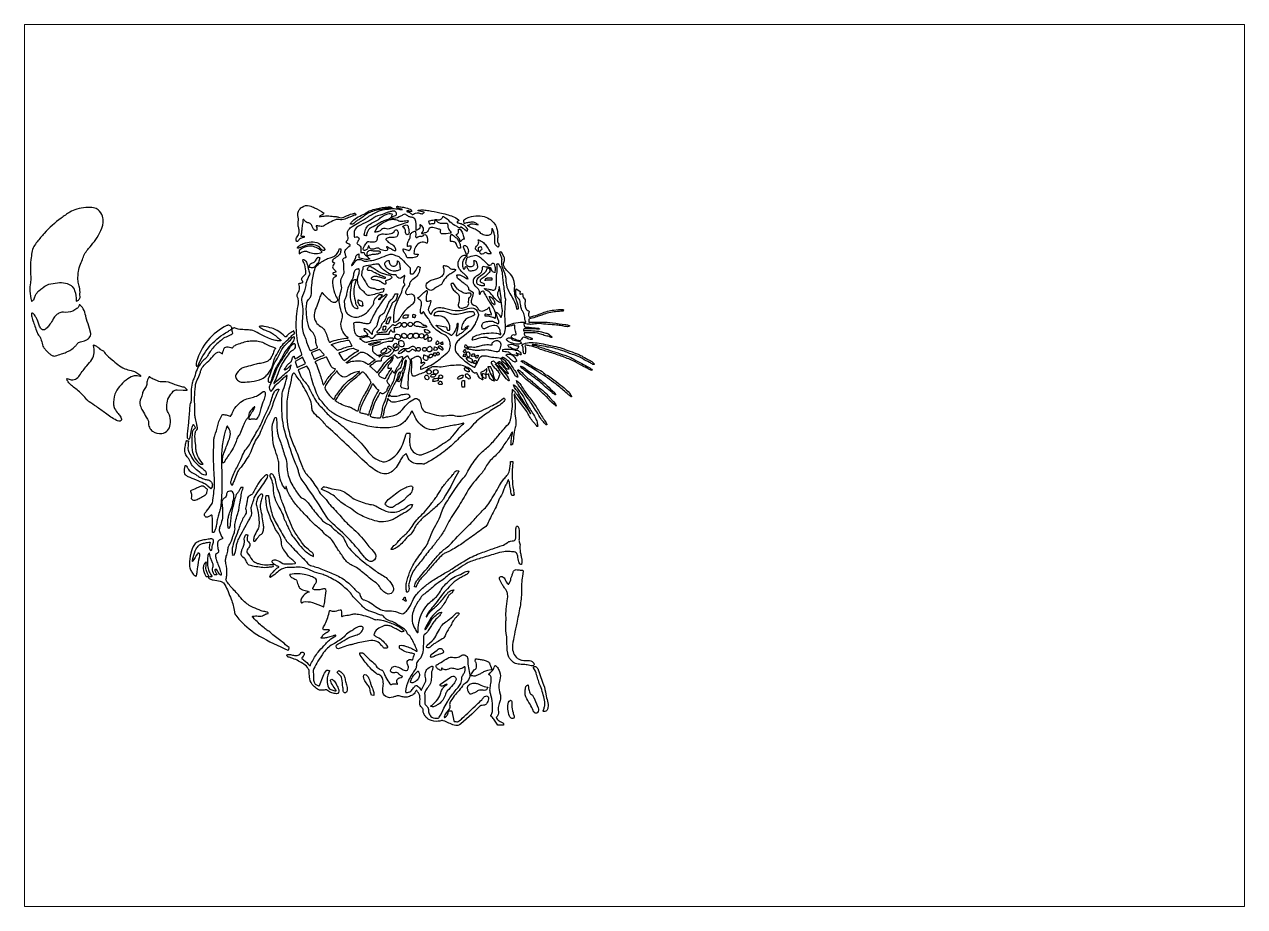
# Paper-space layout 'dwgmodels.com' of a CAD drawing. Header units: millimetres. Extents: x 0 to 257, y 5 to 190.
# The model-space entities are those that its viewports show. They can reach past a viewport. Long polylines and large blocks are cut down to what shows.
import ezdxf

# ---------------------------------------------------------------- set-up
doc = ezdxf.new("R2010")
doc.units = ezdxf.units.MM
doc.layers.add('dwgmodels.com', color=250, linetype='Continuous')

msp = doc.modelspace()

# ---------------------------------------------------------------- linework, layer by layer
at = {"color": 0}
for points in [[(4175, 6146), (4183, 6168, -0.052932), (4197, 6197, -0.095941), (4235, 6238, 0.011257), (4270, 6266, -0.105596), (4323, 6293, -0.039087), (4409, 6309, -0.081317), (4492, 6305, -0.105441), (4547, 6280, -0.150828), (4583, 6231, -0.09235), (4599, 6127, 0.485943), (4603, 6124, 0.111783), (4615, 6130, 0.107999), (4635, 6153, 0.175114), (4637, 6169, -0.077757), (4636, 6196, 0.088606), (4631, 6263, -0.010482), (4619, 6315, -0.073283), (4616, 6366, 0.002346), (4621, 6421, -0.089437), (4641, 6496, 0.023449), (4666, 6557, -0.101336), (4723, 6653, 0.033925), (4781, 6724, 0.019613), (4834, 6807, 0.10386), (4870, 6914, 0.112067), (4863, 6978, 0.137675), (4820, 7041, 0.136824), (4774, 7062, 0.060709), (4696, 7064, 0.04032), (4604, 7048, 0.073992), (4535, 7019, 0.022896), (4446, 6958, 0.048894), (4277, 6805, 0.014312), (4205, 6720, 0.03571), (4172, 6672, 0.103185), (4152, 6614, 0.001731), (4143, 6543, 0.044431), (4139, 6413, -0.00409), (4142, 6363, -0.061569), (4138, 6308, 0.069872), (4132, 6225, 0.044178), (4149, 6125, 0.530224), (4153, 6124, 0.014675), (4175, 6141, 0.293804), (4176, 6144, -0.061629), (4175, 6146, 0.637581)], [(6549, 5281), (6559, 5304, -0.007146), (6584, 5358, 0.044601), (6602, 5407, -0.076895), (6635, 5481, 0.010869), (6684, 5558, -0.037314), (6716, 5605, 0.058404), (6738, 5640, -0.034427), (6754, 5667, -0.12367), (6788, 5699, -0.445289), (6796, 5696, -0.095582), (6801, 5673, -0.152549), (6793, 5647, -0.082798), (6773, 5627, -0.025231), (6754, 5614, 0.115853), (6740, 5600, -0.01539), (6701, 5543, 0.072577), (6632, 5412, -0.012643), (6605, 5341, -0.028542), (6585, 5301, 1.007127), (6590, 5298), (6613, 5320), (6663, 5365, -0.033143), (6717, 5409, 0.061466), (6743, 5432, 0.16294), (6753, 5455, -0.099995), (6759, 5477, 0.866134), (6756, 5479, -0.022279), (6746, 5470, 0.038311), (6730, 5453, -0.111838), (6711, 5438, -0.013423), (6698, 5432, -0.768522), (6694, 5438, 0.052254), (6707, 5459, -0.098669), (6731, 5490, -0.005027), (6758, 5513, 0.17129), (6764, 5524, -0.060141), (6775, 5556, -0.158445), (6787, 5569, -0.508518), (6791, 5568, 0.067791), (6798, 5548, 0.434617), (6804, 5546, 0.001269), (6866, 5583, 0.340726), (6868, 5590, 0.029138), (6848, 5648, -0.068289), (6819, 5753, -0.050408), (6814, 5968, -0.037737), (6830, 6077, 0.159939), (6821, 6172, -0.207467), (6821, 6190, -0.024186), (6836, 6220, 0.190899), (6843, 6272, -0.007331), (6837, 6297, -0.419929), (6840, 6302, 0.015912), (6873, 6310, 0.566442), (6876, 6320, -0.110226), (6866, 6338, -0.200435), (6867, 6353, -0.108007), (6889, 6379, 0.081842), (6906, 6397, 0.162522), (6909, 6410, 0.050386), (6896, 6490, 0.066128), (6887, 6511, -0.085187), (6878, 6536, -0.64349), (6887, 6543, -0.092321), (6907, 6526, -0.126094), (6925, 6486, 0.007887), (6932, 6451, 0.054111), (6945, 6410, -0.249125), (6944, 6387, 0.036212), (6926, 6353, 0.069326), (6906, 6282, -0.084112), (6873, 6176, 0.181441), (6867, 6116, -0.070354), (6877, 6021, -0.011055), (6872, 5927, 0.047382), (6874, 5839, 0.09377), (6895, 5773, -0.091151), (6914, 5712), (6949, 5631, 0.43771), (6961, 5627, -0.031327), (7023, 5656, 0.513596), (7024, 5662, -0.088562), (7017, 5674, -0.085866), (7009, 5722, 0.107334), (6996, 5779, 0.093857), (6962, 5827, -0.145616), (6933, 5878, -0.030818), (6915, 5990, -0.057446), (6916, 6100, -0.145374), (6933, 6139, 0.0277), (6953, 6165, 0.159527), (6965, 6208, -0.041912), (6970, 6308, -0.036658), (6997, 6443, -0.163323), (7031, 6493, -0.020531), (7078, 6525, -0.032742), (7126, 6551, -0.057842), (7152, 6560, 0.0857), (7188, 6574, 0.066596), (7223, 6602, 0.181676), (7241, 6645, -0.37632), (7244, 6649, -0.045528), (7258, 6649, -0.434987), (7259, 6646, 0.048791), (7258, 6630, -0.175174), (7247, 6594, -0.073957), (7226, 6574, 0.011771), (7179, 6539, 0.344253), (7175, 6521, 0.258948), (7180, 6517, -0.168413), (7188, 6513, 0.16905), (7197, 6508, -0.767716), (7197, 6504, 0.191268), (7188, 6495, -0.003652), (7179, 6476, 0.371969), (7188, 6445, -0.122247), (7210, 6420, -0.460893), (7208, 6414, -0.063063), (7185, 6409, 0.672867), (7181, 6396, 0.182261), (7198, 6390, -0.098906), (7208, 6388, -0.597758), (7210, 6371, -0.025606), (7190, 6358, 0.197644), (7180, 6346, 0.087686), (7177, 6307, 0.053716), (7196, 6207, 0.067076), (7221, 6154, -0.386759), (7214, 6116, -0.304404), (7176, 6113, -0.075261), (7129, 6150, 0.006068), (7089, 6192, 0.025318), (7074, 6207, 0.473383), (7069, 6206, 0.01366), (7055, 6179, 0.050318), (7037, 6129, -0.054923), (7010, 6057, 0.09408), (6991, 5987, 0.170977), (7010, 5912, 0.123476), (7056, 5870, -0.144867), (7096, 5831, -0.052959), (7119, 5777, 0.033567), (7143, 5714, 0.457496), (7151, 5712, -0.069336), (7172, 5722, -0.019976), (7252, 5743, -0.040122), (7329, 5753, 0.762059), (7331, 5759, -0.094804), (7310, 5775, -0.069876), (7272, 5834, -0.16902), (7264, 5912, 0.011347), (7275, 5962, 0.144941), (7272, 5999, -0.054288), (7248, 6082, -0.063904), (7245, 6152, -0.064798), (7262, 6227, 0.161397), (7264, 6292, -0.204763), (7272, 6367, 0.017758), (7287, 6396, 0.137423), (7292, 6426, -0.034661), (7290, 6477, 0.100936), (7282, 6527, -0.310028), (7289, 6555, -0.201876), (7308, 6562, 0.530635), (7313, 6570, 0.00853), (7302, 6604, -0.275174), (7309, 6642, -0.044749), (7352, 6684, 0.461536), (7353, 6690, 0.122958), (7335, 6700, -0.174651), (7318, 6711, -0.324843), (7318, 6726, 0.014919), (7329, 6741, 0.222795), (7332, 6764, -0.085004), (7325, 6812, -0.170319), (7337, 6842, -0.077548), (7375, 6875, -0.004917), (7442, 6915, 0.006788), (7530, 6969, -0.024165), (7579, 6997, 0.005883), (7633, 7025, -0.081378), (7679, 7041, -0.011345), (7759, 7052, -0.075059), (7830, 7050, -0.002163), (7875, 7042, 1.12319), (7875, 7047, -0.109335), (7864, 7049, 0.069299), (7830, 7058, -0.375178), (7823, 7065, -0.02563), (7824, 7075, -0.47813), (7828, 7078, 0.052629), (7852, 7073, -0.035236), (7900, 7065, -0.046731), (7956, 7047, -0.119817), (7965, 7040, -0.051176), (7972, 7029, -0.661622), (7968, 7024, 0.091418), (7953, 7026, -0.199944), (7948, 7027, 0.006482), (7945, 7030, 0.162001), (7939, 7032, 0.011838), (7927, 7032, 0.670342), (7924, 7025, 0.145475), (7935, 7020, -0.140292), (7962, 7006, 0.111321), (7978, 6996, 0.256663), (7991, 6998, -0.096064), (8011, 7009, -0.13248), (8041, 7010, -0.026982), (8073, 7001, 0.238872), (8082, 7003, 0.034936), (8095, 7013, 0.643956), (8093, 7019, -0.061839), (8038, 7031, -0.742985), (8038, 7037, -0.083459), (8091, 7040, -0.012422), (8144, 7034, -0.018136), (8254, 7013, -0.011668), (8324, 6996, -0.020093), (8387, 6975, -0.103904), (8443, 6941, -0.518935), (8442, 6931, 0.115461), (8429, 6920, 0.545904), (8432, 6912, -0.018931), (8469, 6903, -0.133645), (8508, 6878, -0.03849), (8528, 6853, -0.219642), (8531, 6832, -0.580801), (8518, 6829, 0.078992), (8469, 6866, 0.404467), (8460, 6863, -0.41053), (8451, 6861, 0.015962), (8422, 6876, -0.078404), (8360, 6919, 0.049039), (8293, 6971, 0.491096), (8281, 6967, -0.182048), (8262, 6943, -0.19701), (8235, 6939, 0.119854), (8198, 6939, -0.030117), (8147, 6929, 0.519587), (8143, 6922, -0.155743), (8146, 6906, 0.521222), (8152, 6900, -0.040133), (8197, 6905, 0.381324), (8204, 6911, -0.058601), (8208, 6934, -0.576182), (8216, 6936, 0.016937), (8229, 6923, 0.168107), (8259, 6909, 0.044387), (8323, 6908, -0.40796), (8333, 6900, 0.001817), (8336, 6867, 0.106833), (8341, 6853, 0.009456), (8364, 6817, -0.531934), (8360, 6807, -0.04483), (8278, 6799, -0.268721), (8266, 6806, -0.216743), (8263, 6835, 0.415933), (8259, 6843, 0.005839), (8226, 6854, 0.054141), (8171, 6864, 0.10769), (8158, 6862, 0.213456), (8143, 6847, -0.053593), (8131, 6824, -0.204936), (8110, 6811, 0.052048), (8077, 6802, -0.807919), (8073, 6808, 0.153613), (8092, 6846, 0.181183), (8090, 6858, 0.093146), (8059, 6892, 0.66161), (8054, 6889, 0.007259), (8056, 6875, -0.150469), (8054, 6862, -0.16737), (8036, 6844, 0.051271), (8024, 6836, -0.656275), (8017, 6840, 0.045118), (8017, 6897, 0.023086), (8011, 6933, 0.138705), (8002, 6952, 0.202215), (7969, 6967, -0.135069), (7940, 6976, -0.007589), (7913, 6994, 0.294016), (7893, 6995, -0.031391), (7875, 6985, 0.028101), (7847, 6971, -0.174245), (7774, 6957, -0.727051), (7771, 6972, -0.082439), (7808, 6983, 0.313065), (7818, 6993, 0.249629), (7810, 7021, 0.217215), (7793, 7029, 0.041519), (7760, 7024, 0.045688), (7726, 7014, -0.031541), (7629, 6981, 0.096208), (7595, 6964, -0.053277), (7525, 6921, 0.012927), (7437, 6877, 0.281613), (7392, 6802, 0.037416), (7395, 6771, 0.451723), (7400, 6768, -0.136776), (7428, 6769, -0.522606), (7439, 6739, 0.043923), (7422, 6709, 0.280812), (7423, 6702, 0.119919), (7433, 6693, -0.122967), (7455, 6676, -0.208081), (7461, 6653, 0.071862), (7460, 6616, 0.444649), (7465, 6612, -0.101647), (7488, 6613, -0.260686), (7493, 6609, 0.131472), (7508, 6587, -0.029059), (7547, 6551, -0.635429), (7545, 6546, 0.021903), (7527, 6543, -0.079798), (7511, 6543, -0.034242), (7449, 6557, -0.372519), (7444, 6566, 0.060958), (7444, 6594, 0.564962), (7439, 6596, -0.062904), (7422, 6588, 0.177127), (7416, 6583, 0.074027), (7403, 6552, -0.101454), (7393, 6531, 0.041993), (7366, 6487, 0.790953), (7371, 6482, 0.102259), (7390, 6503, -0.052324), (7409, 6529, -0.25245), (7451, 6543, -0.093032), (7482, 6532, 0.151879), (7506, 6526, 0.015133), (7572, 6533, 0.073465), (7652, 6556, -0.013651), (7736, 6591, -0.127271), (7776, 6596, -0.120159), (7796, 6588, 0.123922), (7821, 6579, -0.129795), (7841, 6571, 0.012498), (7856, 6560, -0.071111), (7873, 6545, 0.035437), (7937, 6479, -0.045335), (7955, 6460, -0.270029), (7956, 6453), (7955, 6409, 0.110277), (7956, 6403, 0.31387), (7962, 6399, -0.054359), (7979, 6398, 0.199606), (7987, 6400, 0.085239), (8004, 6417, 0.040971), (8035, 6472, -0.490371), (8040, 6473, 0.141503), (8055, 6466, -0.456295), (8058, 6461, 0.010491), (8046, 6416, -0.101693), (8034, 6388, -0.093192), (7983, 6341, 0.093026), (7961, 6320, 0.105123), (7951, 6298, -0.088391), (7936, 6264, -0.008623), (7919, 6238, 0.170414), (7911, 6208, 0.462793), (7934, 6191, -0.038853), (7965, 6196, -0.360593), (7996, 6174, -0.098826), (8000, 6127, -0.134146), (7991, 6106, -0.075771), (7954, 6071, 0.060774), (7900, 6023, 0.051534), (7865, 5973, -0.037629), (7847, 5947, 0.017164), (7832, 5927, -0.154257), (7821, 5918, -0.027238), (7795, 5910, -0.519036), (7791, 5914, 0.026888), (7793, 5978, -0.102866), (7815, 6093, -0.017728), (7858, 6186, 0.055393), (7881, 6249, -0.143678), (7902, 6285, 0.431517), (7902, 6293, -0.191193), (7893, 6311, -0.07941), (7897, 6348, 0.021661), (7904, 6379, 0.70133), (7898, 6382, -0.005049), (7890, 6376, 0.018894), (7873, 6361, -0.167323), (7854, 6352, -0.245356), (7831, 6362, -0.074602), (7816, 6385, 0.248652), (7812, 6388, 0.075068), (7797, 6389, -0.103274), (7769, 6392, -0.066395), (7734, 6408, -0.003192), (7708, 6425, -0.11196), (7644, 6491, 0.239786), (7636, 6496, 0.059072), (7613, 6495, 0.001625), (7586, 6491, 0.014172), (7491, 6472, 0.345132), (7482, 6462, -0.119392), (7473, 6429, 0.136371), (7471, 6421, -0.089077), (7468, 6393, 0.189565), (7468, 6382, 0.049182), (7488, 6349, -0.044182), (7514, 6305, 0.060499), (7535, 6273, 0.118212), (7549, 6263, 0.029295), (7561, 6258, 0.081407), (7582, 6256, -0.160226), (7609, 6248, 0.162975), (7637, 6240, 0.049017), (7649, 6242, -0.012321), (7688, 6251, -0.618137), (7691, 6248), (7687, 6224, -0.287316), (7678, 6215, -0.003028), (7613, 6196, -0.017018), (7548, 6180, -0.202514), (7523, 6185, -0.117146), (7501, 6209, 0.142371), (7485, 6225, -0.098865), (7457, 6248, -0.102226), (7435, 6290, -0.065937), (7427, 6344, -0.118066), (7435, 6378, 0.088662), (7445, 6414, 0.069623), (7444, 6443, 0.536572), (7434, 6447, -0.155354), (7421, 6444, 0.188285), (7407, 6439, 0.099215), (7396, 6425, 0.11385), (7387, 6391, -0.110239), (7379, 6356, -0.010279), (7349, 6299, 0.068514), (7327, 6241, 0.011867), (7315, 6183, -0.080997), (7302, 6148, 0.127977), (7294, 6117, 0.069218), (7308, 6025, 0.182346), (7335, 5989, 0.071601), (7383, 5967, 0.15217), (7439, 5968, 0.012128), (7466, 5978, 0.056498), (7508, 6000, 0.082915), (7541, 6032, -0.003593), (7563, 6060, -0.015295), (7584, 6087, 0.184259), (7590, 6102, -0.051771), (7592, 6118, -0.056219), (7600, 6143, -0.143131), (7614, 6160, 0.111276), (7624, 6171, -0.21115), (7655, 6192, -0.173139), (7674, 6189, -0.498187), (7675, 6184, 0.087972), (7660, 6162, -0.147114), (7655, 6156, 0.053706), (7639, 6143, 0.519736), (7639, 6139, 0.24807), (7646, 6139, 0.095319), (7662, 6153, -0.119519), (7693, 6178, 0.116064), (7712, 6193, -0.416723), (7720, 6194, -0.366253), (7722, 6186, -0.038038), (7700, 6154, 0.017752), (7673, 6117, 0.007817), (7615, 6030, 0.031849), (7580, 5965, 0.006636), (7557, 5916, -0.31593), (7524, 5895, -0.05888), (7482, 5903, 0.055165), (7446, 5910, 0.083772), (7392, 5905, 0.391443), (7386, 5896, -0.032554), (7390, 5865, 0.06742), (7398, 5816, 0.095855), (7415, 5786, 0.111649), (7434, 5772, 0.120625), (7448, 5769, 0.02919), (7478, 5773, 0.037398), (7518, 5782, -0.109607), (7529, 5783, 0.594971), (7532, 5787, 0.054209), (7526, 5796, 0.041615), (7504, 5820, -0.208994), (7494, 5841, -0.035005), (7494, 5847, -0.561124), (7500, 5849, 0.105066), (7509, 5845, -0.170131), (7534, 5831, -0.001529), (7546, 5817, 0.041277), (7569, 5794, 0.636584), (7577, 5798, -0.064095), (7579, 5813, -0.098248), (7596, 5847, -0.059523), (7612, 5864, 0.180268), (7627, 5890, -0.038513), (7637, 5930, 0.02376), (7646, 5959, -0.165304), (7658, 5979, -0.014043), (7688, 6002, 0.131242), (7704, 6022, -0.00494), (7727, 6071, 0.028571), (7738, 6100, -0.133464), (7763, 6136, 0.05924), (7786, 6162, 0.059624), (7803, 6193, -0.263976), (7809, 6198, -0.065583), (7829, 6198, -0.523269), (7831, 6195, 0.104759), (7827, 6182, -0.116514), (7816, 6141, -0.146997), (7779, 6106, 0.21279), (7771, 6095), (7727, 5996, 0.035224), (7706, 5938, -0.14937), (7696, 5921, 0.064485), (7673, 5896, 0.112883), (7666, 5878, -0.114913), (7657, 5857, -0.039477), (7623, 5816, 0.590778), (7625, 5808, 0.121275), (7649, 5808, -0.088592), (7708, 5814, 0.164576), (7716, 5816, 0.116454), (7726, 5827, -0.083394), (7762, 5869, 0.06726), (7780, 5889, -0.411691), (7786, 5890, 0.106146), (7809, 5880, 0.261092), (7813, 5882, -0.079645), (7830, 5896, -0.00258), (7851, 5908, -0.33234), (7860, 5907, -0.207837), (7867, 5892, -0.14395), (7864, 5882, -0.008206), (7855, 5869, -0.169748), (7845, 5862, -0.020239), (7820, 5856, -0.109953), (7798, 5856, 0.675054), (7794, 5851, -0.199184), (7797, 5833, 0.121035), (7797, 5821, -0.046234), (7798, 5815, -0.463608), (7794, 5811, -0.145925), (7775, 5819, -0.116068), (7764, 5832, 0.765745), (7759, 5831, -0.246101), (7754, 5823, 0.153539), (7749, 5817, 0.09139), (7743, 5795, -0.448), (7735, 5788, 0.069214), (7715, 5789, -0.037534), (7658, 5788, 0.060035), (7620, 5786, 0.167929), (7600, 5775, 0.055617), (7587, 5757, -0.365951), (7566, 5749, -0.161397), (7553, 5759, 0.213916), (7543, 5765, 0.097061), (7515, 5764, -0.017525), (7464, 5752, -0.098795), (7456, 5752, 1.021795), (7454, 5743, -0.156855), (7464, 5738, 0.100405), (7496, 5716, 0.139245), (7523, 5713, 0.037954), (7557, 5722, -0.05033), (7595, 5730, 0.004629), (7650, 5737, 0.006487), (7736, 5749, 0.024043), (7756, 5754, -0.144048), (7787, 5753, -0.424417), (7789, 5749, -0.019052), (7780, 5729, -0.311745), (7760, 5717, 0.015443), (7735, 5718, 0.079686), (7707, 5713, 0.035126), (7653, 5692, -0.065423), (7615, 5679, 0.0401), (7582, 5670, 0.321604), (7577, 5662, 0.000857), (7577, 5636, 0.103675), (7582, 5619, 0.130476), (7595, 5603, -0.019902), (7612, 5590, 0.072428), (7625, 5582, 0.175358), (7643, 5581, 0.054805), (7658, 5588, -0.816664), (7661, 5585, -0.116975), (7654, 5580, 0.182648), (7643, 5568, 0.644782), (7646, 5565, 0.090338), (7659, 5573, -0.055527), (7679, 5586, -0.027898), (7710, 5599, -0.023316), (7732, 5606, 0.087508), (7747, 5613, 0.087173), (7763, 5628, 0.464414), (7761, 5636, -0.045054), (7737, 5650, -0.299927), (7731, 5666, -0.271769), (7735, 5671, -0.249898), (7762, 5665, -0.023094), (7775, 5653, -0.041049), (7789, 5637, -0.28072), (7790, 5623, -0.077791), (7770, 5595, -0.005549), (7749, 5575, -0.221959), (7728, 5568, -0.02938), (7709, 5571, 0.273286), (7677, 5561, 0.194975), (7665, 5529, -0.452033), (7656, 5520, 0.05314), (7621, 5519, 0.154371), (7605, 5512, -0.052974), (7553, 5474, 0.877056), (7557, 5466), (7620, 5408, 0.535811), (7630, 5411), (7678, 5475, -0.042319), (7730, 5535, -0.067988), (7775, 5568, -0.681092), (7777, 5566, -0.035288), (7770, 5549, -0.041163), (7759, 5531, -0.075546), (7743, 5515, 0.069462), (7715, 5488, -0.012966), (7651, 5408, 0.080727), (7639, 5389, 0.269271), (7641, 5379, 0.138123), (7665, 5361, -0.03779), (7697, 5346, 0.408443), (7708, 5349, 0.013425), (7720, 5371, -0.055012), (7769, 5445, 0.702166), (7766, 5449, -0.062793), (7737, 5447, -0.428367), (7734, 5450, -0.009653), (7738, 5478, -0.140523), (7744, 5490, -0.013071), (7764, 5512, 0.085538), (7783, 5541, 0.142004), (7786, 5561, -0.083246), (7786, 5579, -0.587024), (7800, 5584, -0.04277), (7826, 5556, 0.357446), (7835, 5554, -0.07878), (7874, 5567, -0.491091), (7880, 5561, -0.07152), (7875, 5541, -0.062099), (7858, 5511, 0.072822), (7844, 5485, -0.087771), (7833, 5467, 0.057722), (7815, 5440, 0.009398), (7803, 5415, 0.111511), (7801, 5404, -0.682423), (7795, 5402, -0.054702), (7778, 5425, 0.813537), (7775, 5424, -0.198971), (7773, 5417, 0.067715), (7742, 5364, -0.034474), (7723, 5325, 0.286119), (7724, 5312, 0.04746), (7744, 5286, -0.425677), (7744, 5271, 0.159133), (7723, 5233, -0.172174), (7708, 5209, -0.07787), (7683, 5194, -0.315289), (7668, 5197, 0.167581), (7656, 5204, 0.354815), (7651, 5202, -0.046051), (7637, 5175, 0.042246), (7605, 5115, 0.016908), (7572, 5026, 0.019201), (7555, 4972, 0.400778), (7560, 4964, 0.029192), (7592, 4956, 0.050456), (7650, 4951, 0.301588), (7660, 4957, 0.031592), (7668, 4982, 0.043196), (7679, 5047, -0.067803), (7685, 5075, -0.03063), (7701, 5111, 0.076612), (7715, 5152, -0.085333), (7734, 5207, 0.026054), (7757, 5254, -0.025828), (7782, 5304, 0.075879), (7804, 5364, -0.010941), (7810, 5390, -0.087549), (7826, 5425, -0.132782), (7847, 5443, 0.186721), (7865, 5462, 0.065531), (7878, 5511, -0.181049), (7903, 5558, -0.079546), (7921, 5570, 0.14447), (7928, 5575, -0.627959), (7932, 5574, 0.054469), (7936, 5566, 0.022325), (7953, 5539, -0.160305), (7957, 5528, -0.044804), (7947, 5437, 0.04839), (7934, 5308, 0.023002), (7937, 5246, -0.50974), (7927, 5238, -0.026582), (7872, 5254, -0.347702), (7863, 5268, -0.046947), (7885, 5379, -0.004096), (7905, 5447, 0.06836), (7919, 5525, 0.802579), (7908, 5527, 0.129036), (7901, 5493, -0.100873), (7899, 5478, -0.028916), (7878, 5432, -0.0002), (7872, 5420, 0.225841), (7872, 5412, -0.070616), (7879, 5388, -0.145996), (7876, 5368, -0.021544), (7849, 5318, -0.397889), (7840, 5315, 0.05815), (7830, 5319, -0.577513), (7829, 5324, 0.091062), (7842, 5344, 0.039653), (7856, 5385, 0.072394), (7858, 5409, 0.702403), (7852, 5411, -0.034681), (7844, 5402, 0.173393), (7834, 5380, -0.094623), (7820, 5335, -0.00083), (7797, 5290, 0.009213), (7758, 5212, -0.00946), (7736, 5169, 0.797197), (7739, 5166, -0.006837), (7750, 5175, -0.359873), (7760, 5174, 0.17987), (7771, 5169, 0.010349), (7798, 5168, 0.094799), (7849, 5177, -0.076497), (7900, 5188, 0.039809), (7922, 5191, -0.309983), (7945, 5181, -0.095446), (7953, 5163, -0.256432), (7951, 5157, -0.10131), (7929, 5143, -0.034464), (7861, 5122, 0.006497), (7808, 5109, -0.161268), (7767, 5112, -0.125086), (7750, 5125, 0.021928), (7735, 5141, 0.60544), (7729, 5139, -0.025085), (7720, 5101, -0.029262), (7709, 5072, 0.03075), (7696, 5035, 0.043013), (7693, 5020, -0.029033), (7687, 4986, -0.023883), (7679, 4959, 0.607487), (7685, 4953, -0.049116), (7731, 4962, 0.051272), (7794, 4975, 0.160475), (7878, 5034, -0.050486), (7937, 5098, -0.056597), (7999, 5143, -0.300187), (8033, 5140, -0.178799), (8059, 5097, 0.069014), (8078, 5043, 0.21279), (8128, 5004, -0.004012), (8220, 4979, 0.118256), (8326, 4975, -0.118284), (8408, 4973, 0.135986), (8490, 4973, -0.018718), (8595, 4997, 0.061092), (8674, 5023, -0.002013), (8769, 5068, 0.071543), (8891, 5146, -0.622887), (8908, 5139, -0.140139), (8905, 5124, -0.07861), (8892, 5108, -0.057651), (8845, 5072, 0.023159), (8714, 4987, 0.006398), (8656, 4945, 0.054704), (8595, 4887, -0.038244), (8523, 4814, 0.015712), (8403, 4703, -0.042569), (8255, 4581, -0.020863), (8144, 4511, -0.013435), (8107, 4491, -0.148714), (8086, 4487, 0.043296), (8049, 4488, -0.100472), (7992, 4497, -0.192338), (7937, 4546, -0.043486), (7921, 4585, 0.512197), (7913, 4588, 0.018316), (7889, 4571, 0.071797), (7878, 4558, 0.041605), (7856, 4520, -0.058053), (7815, 4453, -0.084329), (7764, 4406, -0.268379), (7647, 4401, -0.06614), (7523, 4489, -0.00623), (7316, 4685, 0.013318), (7131, 4854, -0.062114), (7092, 4898, 0.084586), (7041, 4950, -0.076004), (6983, 5008, -0.165017), (6969, 5048, 0.10575), (6954, 5126, 0.036083), (6866, 5295, 0.034873), (6792, 5398, 0.483058), (6779, 5398, 0.064826), (6769, 5380, 0.058389), (6764, 5362, -0.023516), (6738, 5240, 0.056442), (6716, 5079, 0.018601), (6717, 4955, 0.096686), (6787, 4671, -0.021018), (6848, 4522, 0.003509), (6873, 4455, 0.057282), (6897, 4409, 0.046469), (6935, 4362, -0.046618), (6966, 4325, 0.004311), (7011, 4259, -0.024819), (7043, 4208, 0.103245), (7092, 4152, -0.106754), (7118, 4122, 0.07032), (7148, 4080, -0.01837), (7262, 3956, 0.039605), (7351, 3866, -0.046983), (7501, 3711, 0.003725), (7542, 3660, 0.011775), (7598, 3595, -0.374373), (7599, 3524, -0.371985), (7538, 3514, -0.093641), (7497, 3551, 0.024932), (7377, 3695, 0.028355), (7175, 3890, -0.045546), (7125, 3942), (7083, 4010, 0.013698), (6910, 4270, 0.002987), (6871, 4325, -0.115504), (6835, 4410, 0.064314), (6823, 4450, -0.024697), (6768, 4589, -0.00532), (6707, 4778, -0.071301), (6667, 5024, -0.013527), (6669, 5188, -0.098588), (6680, 5234, 0.059654), (6710, 5329, -0.028749), (6721, 5374, 0.777731), (6716, 5377, -0.038637), (6696, 5361, 0.038897), (6660, 5330, -0.013719), (6597, 5273, 0.114247), (6583, 5254, -0.078103), (6570, 5233, 0.073736), (6559, 5216, -0.720384), (6554, 5217, 0.062062), (6545, 5241, -0.160747), (6542, 5264, -0.10742), (6549, 5281, 1.011209)], [(6889, 6765), (6877, 6762, 0.082209), (6853, 6752, 0.116129), (6827, 6726, -0.614054), (6812, 6728, -0.248258), (6815, 6760, 0.056206), (6837, 6803, 0.133917), (6840, 6839, 0.006635), (6832, 6879, -0.084548), (6831, 6920, 0.090957), (6828, 6984, -0.180633), (6834, 7029, -0.111838), (6869, 7070, -0.241267), (6944, 7082, -0.027871), (6996, 7062, -0.035934), (7086, 7013, -0.413162), (7088, 7007, -0.160602), (7063, 6987, 0.112149), (7046, 6975, 0.775057), (7049, 6970, -0.030337), (7075, 6977, -0.07299), (7139, 6980, 0.005093), (7203, 6974, -0.069415), (7237, 6967, 0.198734), (7291, 6969, 0.002779), (7318, 6981, -0.054429), (7397, 7008, -0.270308), (7401, 7007, -0.141796), (7409, 6992, -0.442593), (7407, 6989, 0.084329), (7382, 6982, -0.006827), (7350, 6969, 0.008366), (7301, 6948, -0.117758), (7271, 6942, 0.01963), (7214, 6943, 0.105592), (7196, 6938, -0.004342), (7128, 6905, 0.059077), (7103, 6890, -0.055343), (7086, 6879, -0.149743), (7060, 6875, -0.006632), (7018, 6882, 0.693489), (7013, 6873, -0.179949), (7018, 6857, 0.048451), (7019, 6846, -0.639944), (7001, 6834, -0.116729), (6982, 6853, -0.08037), (6969, 6883, 0.191561), (6958, 6899, 0.069934), (6929, 6912, -0.068264), (6909, 6921, -0.095909), (6886, 6943, 0.712778), (6878, 6941, -0.041576), (6872, 6886, 0.042147), (6866, 6837, -0.046205), (6861, 6798, 0.012635), (6857, 6782, 0.43602), (6861, 6778, 0.058888), (6888, 6778, -0.559275), (6892, 6774, 0.113838), (6891, 6768, -0.333194), (6889, 6765, -0.431074)], [(7529, 7004), (7505, 6988, 0.030952), (7492, 6978, -0.045104), (7455, 6952, 0.010309), (7424, 6933, 0.064481), (7398, 6912, -0.121689), (7379, 6899, -0.08295), (7363, 6896, -0.603717), (7358, 6905, -0.051502), (7379, 6931, -0.073048), (7433, 6970, -0.016813), (7500, 7002, 0.074968), (7515, 7012, -0.103002), (7557, 7035, -0.014088), (7615, 7052, -0.041479), (7737, 7072, -0.122748), (7770, 7066, -0.558325), (7771, 7060, -0.20084), (7757, 7056, 0.042799), (7723, 7056, 0.03489), (7657, 7046, 0.013097), (7608, 7034, 0.027854), (7551, 7015, 0.037671), (7529, 7004, -1.236051)], [(7539, 6841), (7535, 6834, 0.079955), (7521, 6805, 0.042398), (7517, 6782, -0.48348), (7513, 6780, 0.021558), (7498, 6784, -0.424212), (7495, 6788, 0.044344), (7501, 6818, -0.149012), (7521, 6868, -0.101544), (7568, 6906, -0.001793), (7622, 6934, 0.077217), (7647, 6952, -0.054434), (7684, 6981, -0.103355), (7747, 7005, -0.158559), (7773, 7000, -0.440725), (7775, 6994, 0.084331), (7764, 6968, -0.219818), (7750, 6950, -0.060241), (7734, 6944, 0.042292), (7691, 6930, 0.038632), (7646, 6907, -0.021649), (7584, 6872, 0.018946), (7549, 6853, 0.149813), (7539, 6841, -2.005007)], [(7602, 6821), (7614, 6844, -0.126195), (7666, 6902, -0.076939), (7753, 6943, -0.111123), (7799, 6945, -0.066246), (7844, 6932, 0.108732), (7865, 6928, 0.050551), (7930, 6935, -0.536444), (7935, 6929, 0.044373), (7934, 6920, -0.351733), (7930, 6915, 0.034527), (7904, 6908, 0.000702), (7827, 6880, 0.000758), (7744, 6850, -0.20817), (7717, 6851, 0.184765), (7690, 6854, 0.124947), (7670, 6843, -0.101988), (7639, 6824, -0.081233), (7604, 6817, -0.597547), (7602, 6821, 0.930162)], [(7939, 6858), (7943, 6839, -0.065139), (7945, 6814, -0.168455), (7939, 6797, -0.458118), (7917, 6797, -0.14496), (7909, 6813, -0.035401), (7908, 6837, 0.160185), (7903, 6852, 0.09371), (7885, 6869, -0.524178), (7885, 6877, -0.082406), (7906, 6888, -0.202159), (7926, 6887, -0.097626), (7934, 6880, -0.150052), (7937, 6872, -0.003256), (7939, 6858, -2.264613)], [(8498, 6904), (8496, 6931, -0.256448), (8503, 6945, -0.10044), (8551, 6969, -0.050611), (8639, 6982, -0.112217), (8719, 6968, -0.082204), (8777, 6932, -0.032879), (8799, 6910, -0.109637), (8825, 6860, -0.063616), (8837, 6786, -0.036616), (8835, 6743, 0.075921), (8835, 6720, 0.135002), (8842, 6705, -0.199837), (8849, 6686, -0.062618), (8846, 6673, -0.53881), (8833, 6670, -0.098658), (8812, 6698, -0.152785), (8807, 6731, 0.084044), (8807, 6779, 0.034493), (8797, 6818, 0.041433), (8783, 6851, 0.720978), (8779, 6851, 0.018765), (8777, 6829, -0.053412), (8773, 6808, -0.238707), (8751, 6786, -0.132078), (8716, 6783, -0.120713), (8668, 6805, 0.009176), (8631, 6834, 0.09177), (8585, 6856, -0.113489), (8536, 6882, -0.867354), (8539, 6886, 0.267805), (8543, 6887, 0.006482), (8559, 6898, -0.19165), (8574, 6902, -0.017614), (8639, 6892, 0.995684), (8640, 6895, -0.118235), (8624, 6903, 0.127913), (8594, 6916, 0.085598), (8567, 6916, -0.028558), (8522, 6911, 0.142056), (8503, 6904, -0.404099), (8498, 6904, 0.096707)], [(7727, 6726), (7735, 6718, 0.079925), (7762, 6701, -0.120501), (7797, 6674, -0.177981), (7810, 6635, -0.505235), (7801, 6628, -0.065275), (7782, 6637, 0.038683), (7745, 6658, -0.051859), (7724, 6671, 0.867484), (7720, 6667, -0.072165), (7729, 6651, -0.411555), (7721, 6634, -0.148802), (7693, 6632, -0.087376), (7640, 6655, 0.214101), (7626, 6657, -0.014301), (7617, 6655, 0.018346), (7579, 6645, -0.25268), (7558, 6650, -0.175599), (7543, 6676, 0.726353), (7537, 6677, 0.066164), (7532, 6663, -0.11592), (7526, 6649, -0.162975), (7502, 6633, -0.286149), (7486, 6638, -0.30213), (7484, 6652, -0.014339), (7498, 6681, -0.049583), (7523, 6716, -0.265922), (7542, 6723, 0.015568), (7567, 6719, 0.106761), (7609, 6724, 0.15044), (7620, 6732, 0.155443), (7627, 6751, -0.048388), (7630, 6773, -0.228111), (7645, 6791, -0.131831), (7687, 6799, 0.068856), (7766, 6803, 0.256356), (7800, 6831, -0.549186), (7825, 6836, -0.195844), (7835, 6809, -0.079723), (7830, 6782, -0.297278), (7809, 6766, -0.010089), (7754, 6763, 0.126225), (7717, 6752, 0.433575), (7715, 6740, 0.059065), (7727, 6726, -13.497788)], [(8122, 6707), (8107, 6712, 0.231589), (8048, 6707, 0.15112), (8007, 6661, 0.106056), (7995, 6605, 0.331598), (8000, 6598, 0.100436), (8035, 6595, -0.690062), (8037, 6591, 0.097546), (8029, 6578, -0.215721), (8020, 6569, -0.057393), (7997, 6562, -0.019772), (7972, 6560, -0.032202), (7929, 6560, -0.321635), (7924, 6564, 0.06557), (7916, 6582, 0.03759), (7899, 6608, -0.185712), (7886, 6647, -0.487571), (7890, 6650, -0.002486), (7936, 6635, 0.254916), (7952, 6638, 0.164361), (7964, 6657, 0.093516), (7965, 6677, 0.62849), (7962, 6678, -0.230428), (7955, 6676, 0.109023), (7934, 6673, -0.500173), (7929, 6676, -0.11376), (7937, 6724, -0.062319), (7950, 6746, 0.158098), (7955, 6761, -0.052099), (7959, 6790, -0.203876), (7975, 6813, -0.029479), (8002, 6827, -0.44162), (8009, 6824, -0.071773), (8013, 6802, -0.078973), (8010, 6778, 0.281906), (8012, 6770, 0.013399), (8018, 6765, 0.335422), (8024, 6765, -0.064265), (8044, 6775, -0.165654), (8064, 6776, 0.174654), (8077, 6776, 0.109257), (8095, 6789, -0.343213), (8112, 6791, -0.159402), (8120, 6783, -0.177936), (8126, 6708, -0.572521), (8122, 6707, 0.150845)], [(8431, 6748), (8441, 6731, -0.036688), (8455, 6702, -0.039293), (8461, 6682, -0.074833), (8463, 6658, -0.502094), (8458, 6655, 0.07289), (8444, 6658, -0.247372), (8437, 6663, -0.060893), (8424, 6692, 0.108034), (8413, 6712, 0.173611), (8400, 6720, 0.014375), (8367, 6725, -0.349642), (8362, 6730, -0.030769), (8361, 6753, -0.111999), (8370, 6794, -0.460621), (8376, 6795, -0.027095), (8391, 6783, 0.025391), (8421, 6759, -0.017099), (8428, 6754, -0.122491), (8430, 6751, 0.022201), (8431, 6748, -2.856952)], [(8458, 6846), (8465, 6837, -0.123097), (8486, 6796, 0.0535), (8501, 6753, -0.657462), (8495, 6746, 0.236934), (8487, 6745, 0.120116), (8466, 6726, 0.302238), (8466, 6726, -1.083817), (8458, 6729, -0.300743), (8458, 6729, 0.172557), (8458, 6729, 0.16961), (8447, 6757, 0.042213), (8424, 6782, -0.625611), (8428, 6798, 0.259206), (8438, 6806, 0.135904), (8443, 6842, -0.46117), (8448, 6848, -0.054479), (8456, 6847, -0.063018), (8458, 6846, -14.773874)], [(6824, 6660), (6834, 6672, -0.117686), (6860, 6693, -0.034091), (6904, 6710, -0.088651), (6981, 6719, -0.263897), (7097, 6644, -0.351939), (7095, 6636, -0.087927), (7090, 6633, -0.153127), (7081, 6633, -0.118398), (7070, 6639, -0.04165), (7053, 6657, 0.089326), (7035, 6672, 0.227889), (6908, 6684, 0.002516), (6834, 6657, -0.107704), (6825, 6655, -0.573036), (6823, 6659, -0.084017), (6824, 6660, 1.462986)], [(7071, 6616), (7063, 6626, 0.087491), (7037, 6648, 0.04985), (6984, 6673, 0.116158), (6944, 6677, 0.054014), (6896, 6665, 0.085722), (6840, 6634), (6839, 6601), (6855, 6610, -0.06779), (6894, 6626, -0.13248), (6913, 6626, -0.032883), (6944, 6614, 0.210152), (7071, 6616, 2.556497)], [(7532, 6580), (7551, 6588, -0.089548), (7588, 6595, 0.05732), (7630, 6601, 0.037244), (7656, 6609, 0.578854), (7657, 6619, 0.057416), (7646, 6625, 0.114723), (7634, 6627, -0.017), (7589, 6627, -0.087356), (7567, 6631, 0.239074), (7540, 6629, 0.183396), (7522, 6605, 0.156335), (7523, 6583, 0.520237), (7532, 6580, 0.830012)], [(8523, 6594), (8494, 6667, -0.255402), (8496, 6679, -0.258151), (8507, 6684, -0.179246), (8521, 6678, -0.117307), (8537, 6652, -0.019098), (8541, 6640, -0.276887), (8527, 6594, -0.473265), (8523, 6594, 0.227418)], [(8682, 6649), (8671, 6669, 0.389429), (8665, 6671, 0.012813), (8641, 6660, 0.288592), (8639, 6657, 0.07111), (8644, 6627, -0.647897), (8641, 6624, -0.047111), (8629, 6631, -0.056827), (8619, 6639, -0.325953), (8616, 6668, -0.096902), (8630, 6683, 0.158073), (8643, 6702, 0.159748), (8642, 6738, -0.690455), (8645, 6741, -0.001286), (8661, 6733, -0.054831), (8702, 6704, -0.080673), (8732, 6668, 0.015616), (8767, 6610, -0.113044), (8770, 6603, -0.405636), (8767, 6599, -0.150894), (8734, 6603, -0.0754), (8719, 6613, 0.349007), (8713, 6614, 0.042622), (8702, 6605, -0.153672), (8682, 6595, -0.172441), (8669, 6597, -0.28704), (8656, 6619, -0.242338), (8669, 6640, 0.020971), (8682, 6649, 2.332897)], [(7048, 6558), (7043, 6537, -0.136729), (7019, 6494, 0.019617), (6993, 6466, -0.236969), (6977, 6459, -0.041326), (6955, 6462, 0.079012), (6947, 6463, -0.610664), (6941, 6472, 0.088657), (6948, 6490, -0.172365), (6953, 6499, -0.1272), (6974, 6509, 0.192137), (7005, 6530, 0.018535), (7027, 6564, -0.405454), (7033, 6566, 0.082592), (7045, 6562, -0.371499), (7048, 6558, -1.575155)], [(7701, 6488), (7705, 6478, 0.144016), (7733, 6448, 0.102941), (7785, 6429, 0.094028), (7820, 6431, 0.037886), (7856, 6442, 0.331173), (7859, 6447, 0.007104), (7855, 6485, 0.002728), (7853, 6500, 0.176508), (7845, 6515, 0.006003), (7831, 6527, 0.447567), (7826, 6526, 0.223743), (7825, 6519, -0.147686), (7824, 6499, -0.222741), (7803, 6475, -0.262465), (7769, 6480, -0.199528), (7750, 6511, -0.027776), (7749, 6524, 0.418619), (7742, 6529, 0.091841), (7723, 6525, 0.176605), (7699, 6502, 0.179976), (7698, 6494, 0.051328), (7701, 6488, -2.686516)], [(8592, 6208), (8551, 6233, -0.265752), (8547, 6242, 0.080092), (8545, 6255, 0.09047), (8538, 6267, -0.01761), (8532, 6276, 0.097978), (8524, 6284, -0.018882), (8495, 6305, 0.013971), (8438, 6348, -0.236296), (8429, 6364, 0.077892), (8426, 6382, -0.491419), (8429, 6387, -0.024484), (8451, 6388, -0.082121), (8463, 6386, -0.065874), (8491, 6371, 0.050557), (8535, 6347, 0.708622), (8538, 6350, 0.072019), (8509, 6389, 0.028605), (8483, 6412, -0.125795), (8447, 6460, -0.102782), (8439, 6501, -0.167367), (8460, 6560, -0.145389), (8499, 6587, -0.151649), (8507, 6587, 0.007118), (8526, 6582, -0.610849), (8527, 6577, -0.003116), (8516, 6568, 0.160438), (8486, 6522, 0.059791), (8482, 6488, 0.182789), (8498, 6443, 0.605238), (8501, 6443, -0.125588), (8508, 6456, 0.21564), (8511, 6466, -0.468658), (8517, 6472, -0.215907), (8526, 6467, -0.040262), (8534, 6453, 0.01986), (8543, 6438, 0.217356), (8555, 6430, 0.120329), (8592, 6433, 0.009239), (8613, 6440, 0.205647), (8634, 6460, 0.130596), (8636, 6472, 0.047201), (8628, 6509, 0.190815), (8614, 6527, 0.159447), (8598, 6530, 0.403511), (8595, 6526, 0.033972), (8597, 6516, -0.052476), (8598, 6500, -0.310456), (8579, 6472, -0.18665), (8543, 6472, -0.218058), (8520, 6496, -0.133552), (8518, 6520, -0.04247), (8528, 6556, -0.217284), (8537, 6565, -0.042865), (8605, 6584, -0.141224), (8628, 6582, -0.080434), (8674, 6554, -0.044138), (8703, 6525, 0.082547), (8747, 6487, 0.332146), (8770, 6490, 0.032478), (8781, 6501, -0.537873), (8801, 6499, -0.084008), (8809, 6472, -0.060755), (8810, 6431, 0.07577), (8810, 6417, -0.630143), (8803, 6411, -0.000391), (8788, 6420, -0.161989), (8780, 6428, -0.053199), (8772, 6452, 0.253035), (8766, 6459, 0.068829), (8743, 6464, -0.033147), (8691, 6471, 0.327677), (8683, 6467, 0.139078), (8682, 6461, -0.070173), (8679, 6439, -0.07268), (8669, 6413, -0.153309), (8628, 6377, 0.077003), (8603, 6360, 0.233873), (8589, 6324, 0.081017), (8596, 6295, 0.14714), (8620, 6267, -0.20827), (8650, 6222, -0.064934), (8651, 6200, 0.703149), (8661, 6195, 0.210172), (8664, 6204, -0.303527), (8674, 6221, -0.067874), (8689, 6226, -0.324214), (8696, 6222, -0.12498), (8698, 6214, 0.179286), (8706, 6193, -0.068071), (8735, 6148, 0.052232), (8767, 6092, -0.079081), (8808, 6015, -0.040446), (8814, 5991, -0.069231), (8814, 5976, -0.000979), (8811, 5953, -0.568419), (8806, 5951, 0.114578), (8779, 5962, -0.054842), (8753, 5969, 0.150326), (8716, 5972, -0.52809), (8711, 5977, 0.06959), (8711, 5992, -0.517261), (8716, 5996, 0.029211), (8770, 5988, 0.58543), (8773, 5993, -0.07758), (8753, 6059, 0.560758), (8748, 6061, 0.078417), (8740, 6053, -0.088542), (8726, 6040, -0.039195), (8697, 6025, -0.252692), (8658, 6028, -0.14207), (8642, 6047, 0.154676), (8622, 6069, 0.03322), (8597, 6081, -0.188555), (8578, 6099, -0.191877), (8576, 6142, 0.02438), (8593, 6203, 0.223717), (8592, 6208, 0.237507)], [(8855, 6614), (8865, 6586, -0.025081), (8876, 6549, -0.115349), (8876, 6532, 0.164594), (8884, 6459, -0.021016), (8899, 6423, -0.000119), (8910, 6392, -0.088972), (8917, 6354, 0.053855), (8924, 6289, 0.086432), (8959, 6200, -0.010463), (8996, 6138, -0.091503), (9027, 6047, 0.436556), (9032, 6044, 0.055148), (9044, 6048, 0.344562), (9047, 6054, -0.004821), (9039, 6095, 0.055847), (9027, 6132, -0.054979), (9010, 6191, -0.070676), (9007, 6252, 0.10437), (8997, 6343, 0.141234), (8952, 6409, -0.060541), (8919, 6444, -0.05227), (8896, 6484, -0.201529), (8895, 6503, 0.064951), (8905, 6543, 0.149762), (8899, 6572, 0.019796), (8874, 6616, 0.290329), (8869, 6618, 0.003021), (8856, 6617, 0.631256), (8855, 6614, -6.406367)], [(7562, 6471), (7576, 6463, -0.031316), (7612, 6440, 0.061275), (7666, 6410, 0.027844), (7709, 6396, 0.003162), (7753, 6384, -0.310581), (7771, 6363, -0.270207), (7765, 6350, -0.103461), (7729, 6334, 0.035596), (7710, 6328, 0.520223), (7708, 6321, -0.225465), (7713, 6303, -0.472138), (7697, 6294, -0.098007), (7675, 6308, 0.094291), (7652, 6323, 0.055973), (7611, 6335, 0.036733), (7583, 6338, -0.698223), (7574, 6365, -0.232693), (7618, 6375, -0.014788), (7657, 6364, 0.048847), (7703, 6355, 0.624525), (7707, 6361, 0.182645), (7701, 6366, -0.034504), (7656, 6383, -0.019841), (7588, 6416, -0.046513), (7573, 6426, 0.130298), (7564, 6430, 0.040196), (7533, 6433, -0.389039), (7528, 6438, -0.201598), (7539, 6468, -0.247815), (7555, 6474, -0.165613), (7562, 6471, -3.85484)], [(8129, 6308), (8145, 6320, -0.116554), (8190, 6343, 0.019904), (8235, 6355, 0.055929), (8269, 6370, 0.167793), (8296, 6403, 0.139757), (8299, 6430, -0.004212), (8291, 6475, -0.477536), (8297, 6481, -0.009515), (8321, 6479, -0.138802), (8336, 6473, -0.046477), (8358, 6453, 0.194287), (8374, 6446, -0.00899), (8411, 6443, -0.663317), (8413, 6437, 0.045671), (8396, 6419, -0.120608), (8376, 6404, 0.059356), (8337, 6381, 0.112413), (8290, 6325, -0.011767), (8275, 6299, -0.134174), (8265, 6288, -0.015558), (8234, 6272, 0.024899), (8210, 6259, 0.069442), (8193, 6245, -0.280427), (8154, 6234, -0.231932), (8122, 6262, -0.280469), (8129, 6308, 1.163418)], [(8710, 6252), (8749, 6244, -0.018131), (8786, 6235, 0.292702), (8810, 6242, 0.077961), (8819, 6257, 0.1037), (8824, 6283, -0.00884), (8824, 6357, -0.047742), (8831, 6415, 0.05016), (8833, 6433, 0.046093), (8828, 6493, -0.211093), (8829, 6497, -0.332843), (8835, 6499, 0.284232), (8839, 6500, -0.495252), (8844, 6499, 0.022873), (8852, 6484, -0.04924), (8875, 6436, -0.069627), (8880, 6415, 0.006414), (8888, 6338, 0.011872), (8893, 6294, -0.0073), (8897, 6267, -0.016537), (8905, 6183, 0.100672), (8913, 6152, -0.139535), (8915, 6141, 0.009048), (8908, 6046, 0.037399), (8910, 5909, -0.056179), (8909, 5829, -0.134265), (8884, 5771, -0.189245), (8856, 5754, -0.018277), (8778, 5745, -0.135644), (8737, 5753, 0.155406), (8693, 5759, 0.049833), (8588, 5731, -0.571061), (8581, 5737, -0.050022), (8586, 5755, -0.203841), (8599, 5770, -0.038572), (8657, 5790, -0.043506), (8724, 5802, -0.044158), (8818, 5803, -0.109367), (8861, 5790, 0.674597), (8869, 5796, -0.000781), (8857, 5839, 0.083967), (8846, 5862, 0.195761), (8822, 5877, 0.11872), (8765, 5874, 0.074234), (8712, 5849, -0.429795), (8684, 5856, -0.212978), (8680, 5888, -0.239737), (8703, 5912, -0.032241), (8747, 5923, -0.147342), (8796, 5918, -0.016859), (8836, 5900, 0.55163), (8849, 5909, 0.087768), (8847, 5924, -0.010159), (8819, 6008, -0.550472), (8822, 6012, -0.136553), (8834, 6006, -0.064625), (8854, 5986, -0.048518), (8864, 5967, 0.658617), (8874, 5967, 0.047271), (8881, 5994, 0.092068), (8882, 6047, -0.050295), (8873, 6158), (8856, 6264, 1.125635), (8849, 6262, -0.150736), (8850, 6257, -0.005942), (8845, 6235, -0.034385), (8836, 6206, 0.170215), (8835, 6180, 0.088898), (8863, 6128, -0.115227), (8869, 6114, -0.4748), (8867, 6111, -0.085176), (8857, 6112, -0.080032), (8834, 6125, -0.070026), (8798, 6162, 0.045678), (8750, 6216, 0.092507), (8728, 6231, -0.129759), (8703, 6249, -0.529079), (8704, 6252, -0.158258), (8710, 6252, -5302.076579)], [(8751, 6412), (8737, 6398, -0.055513), (8700, 6366, 0.047727), (8662, 6335, 0.226734), (8659, 6327, 0.255902), (8667, 6315, 0.000457), (8698, 6300, -0.29856), (8701, 6294, 0.052422), (8702, 6281, -0.401123), (8700, 6278, -0.102204), (8675, 6278, -0.049863), (8646, 6287, -0.297641), (8626, 6318, -0.205646), (8644, 6362, -0.042439), (8676, 6388, 0.045831), (8713, 6418, 0.153308), (8731, 6453, -0.380188), (8739, 6459, -0.233796), (8751, 6452, -0.144982), (8758, 6431, -0.191654), (8751, 6412, -0.719961)], [(7382, 6075), (7377, 6085, -0.08511), (7358, 6161, -0.069801), (7363, 6259, 0.03519), (7367, 6294, -0.098261), (7375, 6324, -0.313307), (7410, 6343, -0.647746), (7412, 6337), (7399, 6293, 0.111732), (7391, 6195, 0.011253), (7406, 6110, 0.117096), (7419, 6080, -0.138171), (7430, 6055, -0.47949), (7423, 6048, -0.071471), (7402, 6054, -0.121555)], [(8560, 6205), (8543, 6205, 0.080743), (8524, 6202, -0.185095), (8501, 6203, -0.031465), (8457, 6226, -0.075411), (8434, 6245, -0.047264), (8392, 6301, 0.314747), (8385, 6304, 0.003892), (8371, 6301, 0.371708), (8367, 6296, 0.053383), (8371, 6275, 0.111881), (8393, 6235, 0.039874), (8410, 6218, 0.019797), (8433, 6201, -0.221252), (8448, 6174, -0.090342), (8440, 6088, 0.374074), (8456, 6056, 0.161261), (8482, 6054, 0.047962), (8525, 6068, 0.216265), (8544, 6090, 0.142859), (8544, 6109, -0.147678), (8545, 6134, 0.084854), (8546, 6141, -0.193291), (8553, 6159, 0.092078), (8569, 6185, 0.331048), (8564, 6204, 0.213942), (8560, 6205, -0.218347)], [(8735, 6357), (8775, 6357, -0.398018), (8778, 6354, -0.007131), (8778, 6339, -0.310589), (8777, 6336), (8732, 6334, 0.069884), (8714, 6331, -0.54586), (8709, 6334, -0.138979), (8714, 6346, -0.143076), (8725, 6355, -0.073806), (8735, 6357, 4.878243)], [(7475, 6116), (7477, 6103, -0.024109), (7480, 6079, -0.443419), (7476, 6074, -0.06478), (7459, 6077, -0.231969), (7444, 6090, 0.03178), (7439, 6101, -0.137141), (7434, 6122, 0.023187), (7434, 6135, -0.562208), (7437, 6137, 0.012897), (7467, 6124, -0.215583), (7475, 6116, -3.174281)], [(8060, 6041), (8066, 6066, 0.047822), (8071, 6101, 0.162889), (8064, 6126, 0.101252), (8047, 6142, -0.088155), (8036, 6152, -0.483065), (8038, 6161, 0.097797), (8060, 6176, -0.001248), (8087, 6205, -0.098725), (8122, 6230, -0.471047), (8126, 6228, -0.115851), (8126, 6207, 0.018764), (8117, 6165, 0.03352), (8116, 6153, 0.008447), (8116, 6135, 0.340027), (8124, 6125, 0.182876), (8153, 6128, -0.172476), (8162, 6130, -0.419315), (8166, 6123, -0.063934), (8147, 6071, 0.065572), (8140, 6052, 0.171682), (8143, 6024, 0.050144), (8163, 5993, 0.505699), (8168, 5994, 0.073159), (8177, 6011, -0.263881), (8228, 6057, -0.103176), (8279, 6058, -0.02772), (8327, 6046, 0.072359), (8437, 6029, 0.102037), (8519, 6044, -0.133137), (8592, 6054, -0.163631), (8612, 6044, -0.093069), (8638, 6006, -0.167241), (8641, 5974, -0.051702), (8626, 5932, -0.004381), (8603, 5886, -0.06172), (8575, 5845, -0.062615), (8502, 5780, 0.035712), (8450, 5738, 0.07691), (8420, 5701, 0.186581), (8410, 5633, 0.131645), (8428, 5598, 0.024063), (8493, 5534, 0.042888), (8553, 5489, -0.002668), (8599, 5460, 0.430479), (8607, 5462, 0.001573), (8629, 5501, 0.046938), (8646, 5539, -0.319026), (8696, 5576, -0.078256), (8749, 5568, 0.051452), (8779, 5562, 0.001221), (8849, 5556, -0.257845), (8868, 5543, 0.110533), (8895, 5511, -0.101901), (8950, 5447, -0.477503), (8948, 5441, -0.072236), (8940, 5440, -0.121494), (8928, 5443, -0.15703), (8916, 5454, 0.059077), (8902, 5475, 0.020092), (8873, 5507, 0.127441), (8859, 5515, 0.292832), (8843, 5510, -0.089236), (8829, 5499, -0.291036), (8819, 5500, -0.084371), (8799, 5520, 0.389283), (8790, 5522, 0.008052), (8776, 5513, 0.371986), (8772, 5501, 0.082953), (8794, 5466, 0.022439), (8826, 5435, -0.088125), (8840, 5417, 0.064779), (8854, 5397, -0.27181), (8856, 5384, 0.00204), (8849, 5363, -0.08286), (8832, 5329, -0.399114), (8823, 5327, -0.117653), (8805, 5347, -0.116656), (8793, 5387, 0.109024), (8783, 5427, -0.032626), (8767, 5462, 0.422569), (8761, 5465), (8739, 5465, 0.577366), (8737, 5461, -0.04961), (8748, 5438, 0.044798), (8780, 5366, 0.023427), (8806, 5324, -0.46476), (8805, 5322, -0.248839), (8799, 5322, 0.093845), (8785, 5327, -0.132077), (8773, 5332, -0.092943), (8760, 5348, -0.095914), (8747, 5387, 0.497263), (8740, 5390, -0.111048), (8719, 5387, -0.576306), (8716, 5392, 0.08542), (8722, 5407, -0.076357), (8727, 5420, 0.15514), (8729, 5429, 0.000411), (8728, 5441, 0.518774), (8724, 5443, 0.098477), (8718, 5438, -0.032671), (8709, 5430, -0.087097), (8688, 5417, -0.00553), (8670, 5411, 0.341181), (8667, 5405, 0.060361), (8670, 5387, -0.002814), (8676, 5369, -0.024061), (8683, 5343, 0.122325), (8686, 5337, -0.669344), (8684, 5334, -0.145886), (8678, 5337, 0.036113), (8661, 5348, -0.139791), (8646, 5364, -0.00157), (8626, 5403, 0.517105), (8617, 5404, -0.275225), (8605, 5401, -0.174338), (8587, 5413, 0.019092), (8571, 5434, 0.131522), (8539, 5456, -0.005431), (8479, 5478, 0.110936), (8454, 5482, -0.00696), (8381, 5478, 0.047629), (8307, 5467, -0.089878), (8232, 5463, 0.042112), (8191, 5465, 0.11468), (8171, 5459, -0.037537), (8139, 5444, 0.131061), (8125, 5434, -0.008524), (8104, 5410, -0.158536), (8092, 5403, 0.054671), (8034, 5383, -0.013298), (8002, 5370, -0.440988), (7976, 5382, -0.097319), (7971, 5437, 0.059015), (7969, 5537, -0.362479), (7976, 5548, 0.082622), (8001, 5561, -0.160711), (8032, 5571, -0.290815), (8062, 5552, -0.050001), (8065, 5545, -0.132732), (8064, 5505, 0.756181), (8072, 5500, -0.070458), (8089, 5511, -0.837821), (8100, 5497, 0.015785), (8083, 5479, -0.142262), (8064, 5466, 0.350077), (8061, 5462, -0.03213), (8061, 5444, 0.542179), (8067, 5439, 0.004778), (8124, 5462, 0.082853), (8260, 5546, -0.005377), (8327, 5603, 0.150104), (8356, 5647, 0.11871), (8358, 5706, 0.104865), (8338, 5754, 0.141957), (8295, 5788, -0.067696), (8237, 5822, -0.05405), (8184, 5874, -0.070438), (8155, 5921, 0.071808), (8138, 5949, -0.0446), (8094, 6013, 0.492589), (8087, 6014, -0.034035), (8070, 5998, -0.541081), (8063, 6001, -0.078019), (8060, 6041, 0.501171)], [(8802, 6086), (8802, 6086, -0.159078), (8774, 6117, 0.005607), (8750, 6169, -0.516771), (8751, 6171, -0.180535), (8765, 6167, -0.045675), (8787, 6148, -0.130019), (8804, 6118, -0.037844), (8807, 6099, -0.13267), (8805, 6087, -0.534095), (8802, 6086, 0.176153)], [(9022, 6247), (9059, 6224, -0.323661), (9062, 6215, 0.05753), (9060, 6198, 0.56101), (9066, 6194, -0.044956), (9085, 6201, -0.483516), (9087, 6199, 0.009129), (9088, 6186, 0.189652), (9107, 6147, -0.292029), (9114, 6123, 0.108598), (9111, 6091, 0.053931), (9120, 6051, 0.143733), (9131, 6036, 0.059393), (9148, 6026, -0.40925), (9153, 6015, 0.07364), (9147, 5995, 0.13446), (9152, 5965, 0.386394), (9158, 5962, -0.01454), (9201, 5976, 0.029629), (9273, 6000, -0.029065), (9338, 6023, -0.043367), (9401, 6035, -0.018918), (9492, 6040, -0.541032), (9497, 6034, 0.095388), (9495, 6028, -0.395244), (9491, 6023, 0.007066), (9449, 6020, 0.010163), (9389, 6014, 0.052194), (9317, 5997, -0.000948), (9268, 5980, -0.000953), (9218, 5963, -0.028362), (9151, 5944), (9151, 5913), (9201, 5913, -0.001164), (9281, 5913, -0.029707), (9389, 5906, -0.006528), (9519, 5888, -0.045478), (9556, 5879, -0.654854), (9556, 5873, -0.047514), (9546, 5869, -0.137243), (9521, 5868, 0.018511), (9482, 5877, 0.024869), (9429, 5883, -0.007021), (9255, 5898, 0.085539), (9211, 5895, -0.050337), (9184, 5891, -0.053078), (9133, 5894, 0.010703), (9103, 5899, 0.534654), (9099, 5894, 0.020677), (9107, 5868, 0.298381), (9113, 5864, -0.005928), (9160, 5860, 0.000414), (9233, 5854, -0.113225), (9257, 5847, -0.748243), (9256, 5842, -0.033189), (9228, 5843, 0.026713), (9170, 5846, 0.001131), (9104, 5845, 0.269981), (9098, 5841, 0.169589), (9096, 5829, 0.722493), (9106, 5827, -0.330828), (9110, 5829, 0.06001), (9125, 5828, -0.041804), (9190, 5827, 0.006023), (9238, 5823, -0.065382), (9288, 5812, 0.042651), (9332, 5801, -0.138503), (9351, 5792, -0.004441), (9380, 5766, -0.867811), (9375, 5759, 0.066085), (9332, 5773, -0.045988), (9280, 5789, 0.096146), (9192, 5805, -0.017935), (9108, 5807, 0.426765), (9103, 5802, 0.102341), (9106, 5784, 0.197973), (9113, 5777, 0.021112), (9179, 5752, -0.289998), (9182, 5749, -0.001714), (9183, 5740, -0.471432), (9180, 5737, -0.06719), (9150, 5743, -0.023429), (9111, 5759, 0.287632), (9091, 5757, 0.052096), (9077, 5743, 0.033634), (9070, 5733, -0.275386), (9058, 5726, -0.099272), (9015, 5737, -0.021181), (8982, 5754, -0.456792), (8978, 5779, -0.29545), (9003, 5787, 0.145688), (9021, 5788, 0.377772), (9024, 5792, 0.033292), (9015, 5821, -0.106313), (9008, 5880, 0.518444), (9002, 5884, 0.001202), (8990, 5881, -0.007809), (8930, 5866, -0.71725), (8928, 5871, -0.122466), (8943, 5882, -0.048865), (9019, 5906, -0.064554), (9116, 5912, 0.53754), (9119, 5917, -0.054436), (9106, 5974, 0.1197), (9086, 6025, -0.118196), (9070, 6068, 0.003822), (9062, 6121, 0.142455), (9051, 6145, 0.027962), (9033, 6164, -0.201233), (9020, 6194, -0.042025), (9022, 6247, 0.591425)], [(4744, 5800), (4732, 5848, 0.024925), (4702, 5944, -0.050077), (4694, 5975, 0.089125), (4668, 6048, 0.12392), (4631, 6088, 0.651741), (4628, 6086, -0.165039), (4626, 6073, -0.108931), (4606, 6050, -0.063064), (4563, 6024, -0.134256), (4472, 6012, 0.134712), (4434, 6007, 0.072589), (4401, 5986, 0.100957), (4367, 5945, -0.03556), (4334, 5891, -0.042587), (4306, 5857, -0.020944), (4290, 5842, -0.38031), (4249, 5843, -0.148237), (4226, 5883, 0.075337), (4196, 5959, 0.032361), (4173, 5993, 0.13125), (4158, 6004, 0.495115), (4150, 6000, 0.051789), (4150, 5978, 0.08151), (4163, 5928, -0.029216), (4183, 5872, 0.020317), (4205, 5810, 0.083887), (4226, 5775, -0.098627), (4243, 5745, -0.035578), (4258, 5685, 0.133594), (4269, 5662, -0.005565), (4291, 5636, 0.037651), (4321, 5603, 0.023196), (4343, 5586, 0.095776), (4369, 5573, 0.153225), (4389, 5574, -0.024961), (4451, 5593, 0.052586), (4499, 5611, 0.020777), (4544, 5635, 0.067568), (4589, 5671, 0.034992), (4608, 5694, -0.195505), (4642, 5716, 0.061124), (4696, 5732, 0.081795), (4728, 5754, 0.250686), (4744, 5800, 0.480384)], [(8218, 5883), (8316, 5865, -0.217294), (8322, 5861, -0.102165), (8326, 5847, 0.154061), (8332, 5834, 0.261342), (8340, 5832, -0.034618), (8351, 5833, 0.365695), (8355, 5837, 0.056055), (8356, 5867, 0.076127), (8346, 5903, 0.106377), (8315, 5946, 0.210307), (8218, 5978, -0.031337), (8203, 5977, -0.454733), (8198, 5984, -0.058987), (8203, 6002, -0.167948), (8213, 6013, -0.102578), (8249, 6024, -0.129893), (8334, 6010, 0.101682), (8412, 5993, 0.08182), (8480, 6003, -0.027778), (8528, 6015, -0.047158), (8574, 6020, -0.040027), (8587, 6019, -0.213557), (8596, 6013, -0.150536), (8603, 5990, -0.251123), (8599, 5983, -0.054326), (8557, 5963, 0.087619), (8514, 5938, 0.119421), (8486, 5899, 0.074207), (8472, 5844, 0.434103), (8474, 5841, 0.091093), (8497, 5845, 0.145877), (8512, 5855, -0.133142), (8540, 5876, -0.885264), (8542, 5872, 0.111451), (8529, 5857, -0.109572), (8513, 5839, 0.050928), (8489, 5817, -0.089595), (8460, 5794, 0.02745), (8441, 5783, -0.01902), (8426, 5774, -0.602953), (8422, 5776, -0.053761), (8432, 5830, 0.065138), (8440, 5876, -0.008567), (8441, 5894, 0.481681), (8436, 5899, 0.158842), (8429, 5896, 0.207181), (8425, 5886, -0.098783), (8420, 5852, -0.044311), (8400, 5812, -0.049268), (8376, 5781, -0.354715), (8369, 5780, -0.005623), (8346, 5794, 0.026342), (8319, 5808, -0.039613), (8261, 5842, -0.019465), (8230, 5866, -0.073311), (8217, 5881, -0.657916), (8218, 5883, 13.501336)], [(7714, 5899), (7721, 5921, -0.036768), (7731, 5947, -0.142564), (7744, 5962, -0.093861), (7756, 5966, -0.625812), (7760, 5961, 0.154915), (7759, 5956), (7739, 5900, -0.350605), (7733, 5897, 0.084472), (7718, 5896, -0.396911), (7714, 5899, 0.391131)], [(7939, 5982), (7936, 5978, 0.166063), (7933, 5965, -0.330804), (7928, 5957, -0.091609), (7905, 5953, -0.077302), (7899, 5953, 0.104445), (7888, 5954, -0.516005), (7886, 5957, 0.023417), (7887, 5966, -0.098416), (7892, 5979, -0.258387), (7899, 5983, 0.096545), (7904, 5984, -0.060499), (7913, 5987, -0.136908), (7940, 5985, -0.515719), (7940, 5983, 0.053047), (7939, 5982, -0.905989)], [(7988, 5994), (8007, 5985, -0.393725), (8009, 5980, 0.084404), (8005, 5960, -0.548133), (8000, 5957, 0.0834), (7991, 5960, 0.036537), (7986, 5960, -0.369453), (7983, 5963, -0.136169), (7986, 5993, -0.308315), (7988, 5994, 6.512065)], [(7996, 5899), (8007, 5914, -0.3263), (8029, 5921, -0.041827), (8059, 5908, -0.110925), (8080, 5891, 0.251054), (8100, 5881, -0.062917), (8114, 5880, -0.137889), (8117, 5879, -0.215932), (8122, 5866, -0.43995), (8119, 5863, 0.124035), (8104, 5861, -0.199272), (8072, 5861, 0.075634), (8049, 5867, -0.017821), (8012, 5872, -0.47316), (7996, 5899, 0.840965)], [(5874, 4487), (5851, 4517, -0.082679), (5811, 4593, -0.074858), (5803, 4637, 0.033012), (5798, 4692, -0.057021), (5794, 4789, -0.049967), (5797, 4807, -0.149018), (5812, 4831, 0.291567), (5818, 4852, -0.017467), (5810, 4886, 0.012163), (5797, 4944, -0.064035), (5792, 4986, 0.013618), (5790, 5084, -0.037531), (5793, 5219, 0.020519), (5797, 5276, -0.119527), (5808, 5318, 0.028849), (5838, 5384, 0.032569), (5850, 5419, -0.110974), (5875, 5468, -0.042101), (5917, 5511, 0.050018), (5972, 5568, -0.07971), (6016, 5609, -0.30539), (6047, 5609, 0.020749), (6070, 5595), (6074, 5613, -0.02597), (6083, 5641, -0.287844), (6113, 5664, -0.129166), (6165, 5655, 0.360084), (6172, 5657, -0.045644), (6180, 5667, -0.113013), (6214, 5689, 0.002715), (6277, 5710, -0.060594), (6333, 5723, -0.024194), (6388, 5726, -0.054853), (6443, 5720, -0.091785), (6496, 5698), (6522, 5685, 0.021467), (6601, 5653, -0.552249), (6602, 5648, 0.113972), (6587, 5623, -0.020606), (6568, 5576, -0.074014), (6545, 5539, -0.095124), (6518, 5518, -0.057672), (6477, 5503, -0.043872), (6450, 5498, 0.039391), (6419, 5494, 0.019387), (6370, 5480, -0.028081), (6293, 5461, 0.111655), (6257, 5445, 0.114523), (6205, 5384, 0.251463), (6206, 5348, 0.157427), (6240, 5316, 0.119505), (6275, 5309, 0.019225), (6361, 5316, 0.074988), (6466, 5344, 0.111536), (6516, 5382, 0.032444), (6546, 5422, 0.095438), (6581, 5507, -0.077182), (6604, 5567, 0.002934), (6650, 5652, -0.095694), (6698, 5710, 0.038827), (6759, 5770, -0.052909), (6792, 5799, 0.381879), (6794, 5807, -0.085658), (6788, 5823, 0.535855), (6783, 5825, 0.016468), (6770, 5816, -0.032738), (6748, 5802, 0.074602), (6725, 5784, -0.01352), (6709, 5767, -0.373297), (6700, 5767, -0.025574), (6678, 5786, 0.068944), (6619, 5830, 0.05338), (6566, 5852, 0.02669), (6489, 5870, 0.100505), (6441, 5869, 0.615184), (6440, 5866, 0.043181), (6453, 5857, -0.003525), (6471, 5846, 0.064921), (6514, 5827, -0.04702), (6554, 5810, -0.047526), (6590, 5787, -0.013365), (6633, 5751, 0.030834), (6656, 5733, -0.711909), (6653, 5724, -0.056032), (6623, 5726, -0.031105), (6580, 5735, -0.030472), (6518, 5758, -0.019524), (6461, 5785, -0.007656), (6406, 5815, 0.108114), (6344, 5834, 0.018464), (6290, 5837, -0.044437), (6228, 5843, -0.056866), (6189, 5855, 0.293443), (6180, 5854, -0.102106), (6169, 5848, 0.275637), (6165, 5843, 0.090296), (6165, 5826, 0.037164), (6171, 5803, -0.362806), (6167, 5793, -0.011952), (6145, 5781, -0.027033), (6093, 5758, 0.090797), (6081, 5751, -0.019034), (6037, 5716, 0.041163), (5992, 5675, 0.036207), (5954, 5629, 0.031118), (5926, 5586, -0.0887), (5892, 5542, 0.086719), (5823, 5456, 0.071612), (5794, 5380, -0.069303), (5780, 5343, 0.062631), (5764, 5300, 0.063286), (5754, 5220, 0.003449), (5756, 5139, -0.099946), (5750, 5106, 0.0776), (5739, 5056, -0.007233), (5727, 4904, -0.005424), (5715, 4789, 0.056841), (5714, 4751, 0.29883), (5720, 4744, -0.109461), (5730, 4738, 0.51132), (5737, 4739, 0.054275), (5743, 4757, 0.003378), (5757, 4831, -0.059213), (5765, 4857, 0.043624), (5773, 4881, -0.646543), (5779, 4882, -0.061383), (5794, 4853, -0.30764), (5791, 4844, -0.061466), (5779, 4835, 0.192287), (5770, 4825, 0.075098), (5764, 4787, -0.009257), (5761, 4737, 0.019692), (5760, 4679, 0.038623), (5765, 4623, 0.0777), (5787, 4559, 0.080584), (5831, 4499, 0.087721), (5850, 4487), (5874, 4487)], [(6533, 5348), (6544, 5378, -0.012604), (6572, 5455, -0.045091), (6612, 5533, 0.039022), (6652, 5610, -0.033155), (6667, 5638, -0.085934), (6730, 5712, 0.06603), (6771, 5756, -0.122526), (6784, 5767, -0.577016), (6790, 5762, -0.033364), (6787, 5734, -0.124804), (6778, 5715, 0.0007), (6719, 5643, 0.05107), (6683, 5588, -0.012991), (6639, 5509, -0.010025), (6612, 5465, 0.049255), (6599, 5440, 0.008438), (6572, 5368, 0.041665), (6563, 5333, -0.114514), (6556, 5316, -0.082842), (6546, 5306, -0.431312), (6536, 5308, -0.125037), (6531, 5324, -0.06902), (6533, 5348, 0.845415)], [(7691, 5872), (7710, 5871, -0.468935), (7713, 5868), (7710, 5844, -0.289554), (7702, 5834), (7684, 5831, -0.54102), (7682, 5833), (7688, 5870, -0.364897), (7691, 5872, 4.518293)], [(8104, 5838), (8113, 5838, -0.135457), (8141, 5830, -0.178955), (8153, 5814, -0.414579), (8149, 5805, -0.039052), (8134, 5802, -0.245104), (8112, 5810, -0.135213), (8100, 5832, -0.132838), (8101, 5837, -0.395555), (8104, 5838, 14.69858)], [(5241, 5367), (5211, 5373, 0.133849), (5172, 5370, 0.080522), (5100, 5330, 0.044712), (5034, 5267, 0.099679), (4988, 5188, 0.105848), (4975, 5083, 0.085778), (4985, 5046, 0.076881), (5020, 4994, -0.063232), (5046, 4958, -0.040754), (5055, 4937, -0.318104), (5051, 4924, -0.192824), (5027, 4917, -0.107526), (5003, 4925, -0.0176), (4948, 4959, -0.00609), (4893, 4998, -0.002446), (4801, 5064, 0.015176), (4729, 5113, -0.077785), (4706, 5133, 0.022807), (4663, 5181, 0.040277), (4571, 5260, -0.066051), (4532, 5296, 0.011802), (4518, 5313, -0.158151), (4505, 5343, -0.541183), (4509, 5346, -0.002458), (4529, 5339, 0.095435), (4566, 5334, 0.10004), (4590, 5340, 0.134968), (4632, 5378, -0.039568), (4707, 5475, 0.034531), (4757, 5539, 0.142159), (4779, 5606, 0.064478), (4772, 5678, -0.622133), (4778, 5683, -0.019027), (4803, 5670, -0.069824), (4828, 5651, 0.054229), (4848, 5636, 0.061251), (4868, 5626, -0.187725), (4875, 5620, 0.064105), (4890, 5599, 0.027814), (4959, 5535, 0.004668), (5017, 5487, 0.078189), (5088, 5445, 0.047342), (5150, 5428, -0.084645), (5197, 5411, -0.033378), (5239, 5383, -0.217009), (5246, 5370, -0.660595), (5241, 5367, 0.219302)], [(7165, 5688), (7191, 5698, -0.048582), (7282, 5723, -0.000854), (7336, 5733, -0.334851), (7343, 5729, 0.007594), (7370, 5676, -0.429585), (7368, 5670, -0.088521), (7356, 5667, 0.08086), (7286, 5650, -0.01666), (7234, 5630, -0.28881), (7223, 5632, 0.034394), (7167, 5682, -0.337318), (7165, 5688, 0.523176)], [(7391, 5649), (7428, 5631), (7435, 5630, -0.619479), (7438, 5624, -0.099696), (7428, 5617, 0.045105), (7401, 5603, 0.039358), (7301, 5527, -0.372604), (7293, 5527, -0.046875), (7283, 5537, -0.065993), (7244, 5600, -0.479178), (7248, 5608, 0.025613), (7271, 5614, 0.035995), (7306, 5628, -0.061896), (7351, 5644, -0.002535), (7382, 5650, -0.154351), (7390, 5649, 0.032183), (7391, 5649, 130.005)], [(7539, 5693), (7539, 5693, -0.068989), (7653, 5717, -0.847319), (7654, 5713), (7654, 5713, 0.008145), (7566, 5682, -0.174157), (7559, 5682, -0.04296), (7539, 5692, 0.050015), (7539, 5692, -0.63956), (7539, 5693, 0.02788), (7539, 5693, 1.401973)], [(7910, 5647), (7919, 5647, 0.085877), (7943, 5653, 0.057849), (7965, 5665, -0.280061), (7993, 5668, -0.167058), (8015, 5646, -0.195954), (8016, 5625, -0.450038), (8011, 5623, -0.02429), (7982, 5638, 0.304146), (7974, 5638, 0.036969), (7954, 5620, -0.363403), (7926, 5617, -0.182383), (7910, 5640, -0.066816), (7910, 5647, 0.274165)], [(8139, 5723), (8137, 5734, -0.167754), (8141, 5753, -0.287508), (8158, 5762, -0.207107), (8166, 5758, -0.202302), (8170, 5743, -0.017683), (8169, 5729, -0.307664), (8162, 5722, 0.001422), (8145, 5719, -0.415507), (8139, 5723, 0.454416)], [(8204, 5666), (8221, 5659, -0.375381), (8229, 5645, -0.110028), (8224, 5634, -0.204687), (8218, 5630, -0.042589), (8201, 5630, -0.397182), (8196, 5636, -0.082262), (8201, 5663, -0.038212), (8202, 5666, -0.423873), (8203, 5666), (8204, 5666)], [(8245, 5699), (8241, 5695, -0.131224), (8222, 5687, -0.355044), (8218, 5689, -0.18646), (8218, 5704, -0.044247), (8227, 5723, -0.430035), (8233, 5724, -0.208804), (8246, 5702, -0.188138), (8245, 5699, -0.831763)], [(8258, 5675), (8271, 5664, -0.104108), (8284, 5646, -0.167645), (8285, 5635, -0.53326), (8279, 5633, 0.056608), (8261, 5643, -0.156316), (8244, 5658, -0.182408), (8242, 5668, -0.523174), (8258, 5675, -20.952662)], [(8283, 5688), (8275, 5688, 0.017924), (8269, 5688, -0.418821), (8267, 5689, 0.134697), (8263, 5703, -0.432691), (8264, 5705, -0.049682), (8276, 5710, 0.281308), (8278, 5713, -0.829575), (8281, 5713, 0.01715), (8284, 5698, -0.097985), (8285, 5690, -0.262629), (8283, 5688, -0.489939)], [(8537, 5656), (8531, 5656, 0.101655), (8518, 5653, -0.425356), (8511, 5656, -0.139339), (8508, 5681, -0.609707), (8516, 5684, 0.054034), (8536, 5668, -0.356915), (8540, 5658, -0.368218), (8537, 5656, -0.290167)], [(8531, 5644), (8544, 5659, -0.24781), (8561, 5666, -0.018528), (8592, 5662, 0.120539), (8622, 5664, -0.006645), (8660, 5675, -0.038709), (8711, 5686, -0.077303), (8775, 5684, 0.324181), (8781, 5686, 0.190294), (8782, 5695, -0.278442), (8786, 5708, -0.076063), (8811, 5725, -0.302974), (8855, 5718, -0.251086), (8868, 5681, -0.070239), (8851, 5627, -0.283907), (8834, 5616, -0.086614), (8779, 5624, 0.056103), (8738, 5633, 0.047833), (8707, 5633, -0.01045), (8656, 5629, -0.019715), (8625, 5628, -0.050696), (8579, 5634, 0.04455), (8534, 5641, -0.146923), (8531, 5642, -0.515141), (8531, 5644, 2.012164)], [(9074, 5698), (9058, 5694, -0.089901), (9020, 5693, -0.078883), (8956, 5713, -0.035237), (8931, 5728, -0.381478), (8927, 5745, -0.185073), (8937, 5753, -0.097802), (8954, 5756, -0.126959), (8968, 5752, -0.045707), (8980, 5743, 0.107859), (9002, 5731, 0.062336), (9059, 5720, -0.219174), (9065, 5717, -0.057884), (9075, 5701, -0.342949), (9074, 5698, -0.826265)], [(9046, 5671), (9032, 5673, -0.090101), (8994, 5684, 0.141566), (8969, 5688, 0.040385), (8940, 5683, 0.640069), (8939, 5678, -0.191302), (8944, 5669, 0.338198), (8951, 5664, -0.142955), (8977, 5654, 0.186042), (9021, 5643, 0.263206), (9050, 5665, 0.552734), (9046, 5671, -0.381696)], [(9808, 5486), (9804, 5486, -0.136476), (9794, 5489, 0.024567), (9761, 5507, -0.031263), (9690, 5546, 0.06466), (9630, 5575, -0.02053), (9518, 5616, 0.027192), (9468, 5633, 0.013843), (9405, 5650, 0.014529), (9339, 5663, -0.006845), (9257, 5679, 0.026055), (9196, 5688, 0.071401), (9185, 5687, 0.766859), (9185, 5684, 0.065304), (9191, 5683, -0.068424), (9228, 5675, 0.010529), (9288, 5654, -0.007829), (9342, 5637, 0.006923), (9430, 5607, -0.012311), (9539, 5570, -0.037696), (9603, 5540, 0.006451), (9683, 5497, -0.006816), (9755, 5458, -0.103395), (9785, 5432, -0.678795), (9783, 5427, -0.088196), (9766, 5433, 0.024058), (9726, 5454, -0.03222), (9684, 5476, 0.028759), (9594, 5524, 0.015545), (9536, 5549, 0.013055), (9414, 5593, 0.009233), (9348, 5613, -0.026577), (9242, 5650, 0.053465), (9158, 5675, -0.006556), (9116, 5683, 0.373044), (9112, 5681, 0.142235), (9112, 5667, -0.090177), (9114, 5599, -0.423711), (9108, 5594, -0.311783), (9097, 5604, -0.041309), (9093, 5645, 0.144275), (9080, 5686), (9101, 5695, -0.108195), (9171, 5709, -0.040434), (9255, 5701, -0.004527), (9336, 5686, -0.003566), (9399, 5673, -0.028566), (9481, 5651, -0.008893), (9563, 5621, -0.001599), (9647, 5590, -0.05189), (9693, 5566, 0.038102), (9760, 5530, -0.067066), (9789, 5512, -0.041479), (9805, 5497, 0.26538), (9808, 5495)], [(7040, 5639), (6969, 5608, 0.393023), (6966, 5601, 0.028422), (6990, 5542, 0.435211), (6996, 5540, -0.029692), (7033, 5559, -0.026437), (7091, 5580, 0.479992), (7093, 5585, 0.082575), (7082, 5598), (7044, 5638, 0.284524), (7041, 5639, 0.016274), (7040, 5639, -0.433594)], [(7163, 5466), (7118, 5557, 0.391166), (7110, 5561, -0.00315), (7063, 5543, 0.026278), (7004, 5517, 0.504971), (7002, 5507, -0.096726), (7015, 5487, -0.015475), (7043, 5410, -0.008407), (7081, 5286, 0.607804), (7087, 5285, 0.046147), (7108, 5316, -0.087025), (7183, 5411, 0.07741), (7204, 5438, 0.562901), (7201, 5444, -0.085398), (7188, 5447, -0.116671), (7163, 5466, 0.367065)], [(7315, 5508), (7353, 5539, -0.051807), (7399, 5571, 0.051541), (7442, 5601, -0.192945), (7476, 5612, -0.117277), (7509, 5602, -0.036409), (7565, 5564, 0.010465), (7599, 5538, -0.461584), (7600, 5532, -0.056913), (7580, 5516, 0.026153), (7540, 5488, -0.326736), (7531, 5488, -0.010827), (7515, 5499, 0.153572), (7457, 5520, 0.023772), (7390, 5519, 0.118438), (7328, 5500, -0.272052), (7322, 5500, -0.006784), (7315, 5505, -0.735478), (7315, 5508, 2.150822)], [(8135, 5554), (8135, 5550, -0.252338), (8130, 5534, -0.030567), (8122, 5528, -0.241007), (8113, 5527, -0.202289), (8092, 5545, -0.180696), (8091, 5559, 0.061901), (8094, 5581, -0.576529), (8099, 5584, 0.0711), (8124, 5573, -0.274018), (8132, 5564, -0.009623), (8135, 5554, -3.070638)], [(8147, 5559), (8149, 5576, -0.250123), (8159, 5589, -0.133005), (8173, 5592, -0.423686), (8182, 5581, -0.090237), (8177, 5565, -0.188821), (8168, 5557, -0.112451), (8151, 5555, -0.348344), (8147, 5559, 0.295924)], [(8197, 5604), (8215, 5604, -0.437493), (8220, 5598, -0.160611), (8213, 5581, 0.126108), (8209, 5573, -0.685058), (8202, 5572, -0.016889), (8196, 5583, -0.095839), (8194, 5591, -0.0556), (8194, 5601, -0.321236), (8197, 5604, 2.901411)], [(8225, 5602), (8229, 5604, 0.232981), (8234, 5610, -0.647201), (8238, 5611, 0.061002), (8246, 5603, -0.257157), (8248, 5597, 0.005166), (8246, 5587, -0.310921), (8244, 5583, -0.030593), (8227, 5580, -0.454788), (8224, 5583, 0.024598), (8223, 5600, -0.29327), (8224, 5601, -0.048636), (8225, 5602, 1.912529)], [(8515, 5585), (8513, 5582, 0.203833), (8512, 5569, -0.540284), (8509, 5566, 0.009502), (8494, 5567, -0.551476), (8491, 5573, 0.092345), (8497, 5588, 0.014896), (8497, 5591, -0.41831), (8500, 5593, -0.093389), (8516, 5588, -0.771659), (8515, 5585, -0.330303)], [(8508, 5636), (8511, 5631, 0.00024), (8515, 5622, -0.320216), (8514, 5613, -0.273478), (8499, 5609, -0.48531), (8493, 5623, -0.046783), (8498, 5630, -0.192585), (8502, 5633, 0.349813), (8504, 5634, -0.031211), (8504, 5637, -0.706946), (8508, 5638, -0.06462), (8508, 5636, -1.963469)], [(8538, 5563), (8551, 5569, 0.232135), (8561, 5582, 0.242007), (8553, 5606, 0.250932), (8534, 5612, 0.198564), (8520, 5603, 0.281272), (8519, 5593, -0.008435), (8533, 5565, 0.335842), (8538, 5563, 1.996572)], [(8540, 5523), (8574, 5509, 0.32774), (8584, 5512), (8584, 5528, 0.248801), (8578, 5541, 0.092489), (8548, 5553, 0.124417), (8522, 5553, 0.535005), (8520, 5546, -0.005666), (8535, 5526, 0.18487), (8540, 5523, 2.770141)], [(8605, 5570), (8580, 5569, -0.555325), (8576, 5574, 0.122692), (8578, 5585, -0.286877), (8581, 5591, -0.080889), (8596, 5596, -0.404921), (8602, 5592, -0.019931), (8606, 5573, -0.21368), (8605, 5570, -0.88789)], [(8615, 5498), (8598, 5498, -0.463214), (8595, 5503, -0.080932), (8603, 5524, -0.419711), (8613, 5527, -0.165657), (8624, 5517, -0.331628)], [(8624, 5550), (8612, 5564, -0.483225), (8614, 5571, -0.040561), (8638, 5582, -0.546145), (8642, 5579, -0.162639), (8629, 5551, -0.352271), (8624, 5550, -0.038823)], [(9034, 5361), (9019, 5369, -0.167599), (9009, 5380, 0.047656), (8973, 5447, 0.012697), (8942, 5489, 0.081763), (8882, 5546, -0.777135), (8887, 5561, -0.129439), (8910, 5552, -0.064822), (8941, 5524, -0.040559), (8976, 5475, 0.02497), (9009, 5426, -0.057653), (9029, 5392, -0.054598), (9038, 5362, -0.781354), (9034, 5361, 0.221652)], [(8941, 5611), (8926, 5613, 0.00365), (8894, 5617, -0.404783), (8888, 5624, 0.037488), (8888, 5634, -0.409533), (8892, 5639, 0.011264), (8915, 5641, -0.05024), (8975, 5642, -0.100199), (9005, 5634, 0.174204), (9032, 5630, -0.223001), (9042, 5628, -0.012224), (9063, 5610, -0.141123), (9074, 5593, -0.438051), (9071, 5586, -0.130739), (9061, 5587, -0.085235), (9026, 5605, 1.01484), (9023, 5601, -0.133545), (9039, 5582, -0.504563), (9036, 5576, -0.102169), (9021, 5577, 0.063476), (8998, 5581, -0.156056), (8978, 5588, -0.011518), (8955, 5606, 0.190557), (8941, 5611, -0.538604)], [(8990, 5522), (8924, 5577, -0.459212), (8924, 5586, -0.169868), (8937, 5591, -0.102224), (8977, 5585, -0.154081), (9007, 5561, -0.056358), (9026, 5525, -0.421603), (9023, 5518, 0.029955), (9015, 5514, -0.189618), (9004, 5513, -0.12013), (8990, 5522, 0.067862)], [(9096, 5523), (9135, 5500, -0.009755), (9194, 5465, 0.034524), (9252, 5434, -0.103483), (9309, 5392, 0.122293), (9321, 5384, -0.059263), (9346, 5372, -0.013631), (9402, 5332, -0.007639), (9486, 5268, -0.043428), (9562, 5196, -0.077556), (9567, 5187, 0.055313), (9579, 5167, -0.843661), (9575, 5163, -0.033413), (9549, 5183, 0.001767), (9496, 5230, 0.020352), (9399, 5308, 0.020324), (9232, 5422, 0.011845), (9109, 5495, -0.041939), (9080, 5515, 0.080628), (9075, 5518, -0.564147), (9074, 5522, -0.186596), (9084, 5526, -0.123237), (9096, 5523, 21.590151)], [(6917, 5472), (6831, 5433), (6831, 5433, 0.024908), (6858, 5368, 0.027753), (6875, 5339, 0.064302), (6900, 5309, -0.103602), (6936, 5258, 0.021128), (6964, 5201, 0.007917), (7006, 5128, 0.07073), (7052, 5070, -0.026892), (7099, 5020, 0.068727), (7206, 4924, -0.036985), (7264, 4878, 0.011764), (7334, 4818, -0.0204), (7429, 4732, -0.034466), (7496, 4657, 0.009698), (7553, 4587, 0.100985), (7613, 4539, 0.030548), (7666, 4515, 0.204552), (7732, 4519, 0.114661), (7835, 4603, 0.069107), (7883, 4688, 0.031936), (7909, 4767, -0.082577), (7921, 4794, -0.208343), (7926, 4798, -0.071889), (7950, 4798, -0.427371), (7953, 4794), (7951, 4703, 0.100826), (7961, 4653, 0.133966), (8001, 4599, 0.273669), (8093, 4588, -0.007012), (8183, 4626, 0.071195), (8231, 4654, -0.039991), (8301, 4700, 0.091792), (8386, 4771, 0.008781), (8446, 4846, -0.072328), (8493, 4891, 0.19741), (8496, 4895, 0.659705), (8492, 4897), (8442, 4885, -0.017191), (8382, 4874, 0.015891), (8288, 4855, 0.028187), (8222, 4837, -0.188974), (8127, 4840, -0.11343), (8044, 4902, -0.069497), (8007, 4959, 0.016833), (7978, 5017, 0.473717), (7973, 5018, 0.142809), (7964, 5005, -0.100098), (7945, 4970, 0.025175), (7915, 4932, -0.064538), (7886, 4900, -0.118326), (7816, 4864, -0.068998), (7674, 4850, -0.052504), (7511, 4874, -0.000455), (7408, 4901, -0.078102), (7183, 4998, -0.084847), (7103, 5071, 0.007787), (7059, 5124, -0.067265), (7024, 5180, -0.027822), (6993, 5258, -0.009288), (6965, 5349, -0.021269), (6952, 5402, 0.094004), (6932, 5451, -0.003797), (6919, 5471, 0.402324), (6917, 5472, -0.052082), (6917, 5472, -0.443246)], [(7443, 5418), (7409, 5410, 0.070013), (7364, 5393, 0.012578), (7325, 5370, -0.307517), (7260, 5373, -0.131801), (7224, 5419, 0.633786), (7217, 5419, -0.082051), (7208, 5406, 0.004895), (7182, 5381, 0.057489), (7153, 5344, -0.040203), (7126, 5307, 0.096959), (7101, 5263, 0.188029), (7102, 5240, 0.050544), (7121, 5207, 0.040147), (7171, 5148, 0.098262), (7185, 5138, 0.340691), (7192, 5140, 0.07105), (7202, 5158, -0.077339), (7214, 5180, 0.017234), (7247, 5222, -0.037065), (7310, 5300, -0.058578), (7368, 5348, 0.0518), (7425, 5394, -0.029569), (7439, 5407, 0.033953), (7447, 5414, 0.704426), (7445, 5418, -0.040378), (7443, 5418, -0.412032)], [(7207, 5127), (7225, 5155, -0.035722), (7265, 5212, -0.01706), (7331, 5288, -0.050844), (7394, 5343, 0.043234), (7442, 5384, -0.026359), (7475, 5413, -0.309393), (7480, 5414, -0.10231), (7506, 5391, 0.004755), (7540, 5346, -0.058729), (7559, 5316, -0.251498), (7558, 5301, 0.039467), (7530, 5247, -0.052444), (7496, 5185, 0.063236), (7468, 5131, -0.033667), (7455, 5102, 0.075542), (7438, 5053, -0.012158), (7431, 5021, -0.448517), (7424, 5017, -0.060709), (7404, 5027, 0.03423), (7364, 5051, 0.067189), (7332, 5061, -0.035427), (7308, 5068, -0.055892), (7240, 5100, 0.009279), (7208, 5119, -0.510675), (7207, 5127, 1.028782)], [(8537, 5413), (8516, 5423, -0.266776), (8502, 5443, -0.192489), (8506, 5455, -0.311942), (8513, 5457, -0.08242), (8541, 5443, -0.227458), (8550, 5424, -0.026575), (8550, 5417, -0.330591), (8545, 5412, -0.113108), (8537, 5413, -0.260624)], [(8921, 5344), (8866, 5421), (8840, 5456), (8816, 5487, -0.849083), (8819, 5490, 0.015741), (8833, 5481, -0.104956), (8833, 5481, -0.041495), (8899, 5412, -0.045414), (8941, 5353, 0.019247), (8941, 5353, -0.137974), (8951, 5324, -0.677584), (8948, 5322, 0.018625), (8921, 5344, -0.138726)], [(8940, 5395), (8921, 5408), (8892, 5438), (8873, 5460), (8853, 5482, -0.105644), (8843, 5499, -0.59266), (8847, 5504, -0.093413), (8860, 5498, -0.046292), (8888, 5474, -0.038443), (8918, 5438, 0.00315), (8925, 5428, -0.036466), (8943, 5399, -0.642836), (8940, 5395, -0.499298)], [(9061, 5424), (9074, 5413, -0.026418), (9105, 5381, 0.053624), (9148, 5343, -0.024432), (9188, 5310, 0.009327), (9258, 5251, -0.006789), (9320, 5198, -0.053556), (9362, 5153, 0.054903), (9386, 5127, -0.069691), (9416, 5092, -0.118832), (9424, 5071, -0.896088), (9422, 5071, 0.169207), (9415, 5080, -0.06317), (9359, 5127, -0.044379), (9342, 5148, 0.086454), (9325, 5167, -0.03871), (9266, 5220, 0.047633), (9201, 5277, -0.030491), (9099, 5360, -0.05565), (9040, 5427, -0.590152), (9043, 5433, -0.174018), (9050, 5431, 0.044845), (9061, 5424, -19.654458)], [(9069, 5471), (9088, 5464, -0.106217), (9109, 5451, 0.060332), (9157, 5414, -0.031645), (9192, 5390, 0.000634), (9285, 5317, -0.029521), (9332, 5276, 0.022267), (9407, 5207, -0.155507), (9410, 5203, 0.100672), (9418, 5187, -0.966093), (9415, 5184, 0.105219), (9407, 5190, -0.059322), (9383, 5205, -0.0259), (9319, 5260, 0.03361), (9196, 5361, -0.016393), (9159, 5390, 0.021034), (9107, 5430, -0.058671), (9073, 5460, -0.036353), (9066, 5469, -0.650551), (9067, 5472, -0.0237), (9069, 5471, -42.037032)], [(5714, 5232), (5698, 5250, 0.225655), (5671, 5261, -0.125072), (5650, 5266, 0.06774), (5606, 5280, -0.081333), (5580, 5289, 0.147445), (5471, 5313, -0.126771), (5416, 5322, 0.007372), (5385, 5336, -0.071796), (5339, 5363, 0.407536), (5333, 5362, 0.040392), (5321, 5345, 0.163866), (5310, 5296, -0.150485), (5306, 5275, -0.032385), (5282, 5237, 0.106162), (5264, 5195, -0.05705), (5249, 5147, 0.169975), (5243, 5076, 0.073306), (5265, 5024, -0.022056), (5301, 4957, 0.083313), (5315, 4937, -0.229814), (5325, 4909, 0.140086), (5334, 4856, 0.129767), (5366, 4817, 0.189012), (5460, 4794, 0.17844), (5517, 4825, 0.151825), (5545, 4884, 0.096355), (5539, 4967, 0.078591), (5518, 5015, -0.174867), (5509, 5055, 0.032693), (5511, 5083, -0.123812), (5529, 5155, -0.068816), (5575, 5219, -0.242011), (5615, 5233), (5675, 5230), (5685, 5228), (5712, 5229, 0.367185), (5714, 5232, 1.027884)], [(7580, 5294), (7614, 5250, 0.104808), (7637, 5232, -0.545836), (7637, 5226), (7620, 5198, 0.058919), (7576, 5098, -0.011956), (7553, 5031, 0.035713), (7540, 4982, -0.507379), (7532, 4979, 0.083526), (7495, 4992, -0.035446), (7455, 5002, -0.343242), (7452, 5007, -0.065743), (7463, 5062, -0.044437), (7491, 5123, 0.015382), (7511, 5162, -0.024174), (7536, 5208, 0.033284), (7560, 5253, 0.010856), (7577, 5294, -0.582685), (7580, 5294, -3.856659)], [(8999, 5283), (9014, 5272, -0.099619), (9034, 5250, 0.033452), (9068, 5200, -0.057987), (9117, 5122, 0.035148), (9179, 5012, -0.018878), (9214, 4954, -0.06417), (9232, 4908, -0.040705), (9239, 4868, -0.719737), (9232, 4865, -0.029376), (9219, 4881, 0.034321), (9197, 4908, -0.065048), (9164, 4954, 0.01222), (9137, 5001, 0.043228), (9059, 5108, -0.055673), (9020, 5164, 0.014249), (9006, 5188, 0.613483), (9003, 5188, 0.204722), (9003, 5183), (9008, 5124, 0.008373), (9012, 5090, -0.06705), (9011, 5043, 0.084846), (9013, 4970, -0.066877), (9018, 4879, -0.079143), (9012, 4853, 0.064705), (9006, 4829, 0.002321), (8994, 4736, -0.008842), (8987, 4689, -0.211585), (8983, 4682, -0.094667), (8973, 4678, -0.565951), (8969, 4683, 0.081008), (8971, 4698, -0.072801), (8977, 4752, 0.033492), (8986, 4804, 0.783687), (8981, 4806, 0.034171), (8973, 4792, -0.045031), (8927, 4718, 0.023846), (8891, 4666, -0.078631), (8796, 4555, 0.092428), (8718, 4459, -0.066146), (8652, 4368, 0.064296), (8510, 4175, -0.022886), (8408, 4009, 0.033789), (8314, 3848, -0.047012), (8252, 3748, -0.010259), (8182, 3658, 0.012072), (8087, 3539, -0.020967), (8043, 3484, 0.030867), (8002, 3432, 0.085315), (7958, 3337, -0.020998), (7945, 3295, 0.164493), (7944, 3251, -0.160487), (7944, 3222, -0.135686), (7930, 3201, -0.587469), (7920, 3204, -0.020945), (7915, 3250, -0.07464), (7919, 3294, -0.033643), (7951, 3397, -0.054136), (8010, 3510, -0.016727), (8107, 3647, 0.077531), (8139, 3705, -0.045393), (8226, 3894, 0.051757), (8265, 3981, -0.070602), (8334, 4122, 0.007859), (8385, 4200, -0.036316), (8507, 4363, 0.107539), (8536, 4416), (8578, 4482, -0.030847), (8626, 4550, -0.051307), (8723, 4647, 0.052906), (8814, 4739, -0.012807), (8888, 4826, -0.000456), (8944, 4889, 0.133697), (8966, 4932, 0.024609), (8983, 5045, 0.049907), (8983, 5112, -0.042502), (8982, 5182, -0.019669), (8986, 5217, 0.114705), (8984, 5234, -1.039813), (8989, 5235, 0.212512), (8996, 5226, -0.147999), (9014, 5207, 0.062923), (9032, 5182, -0.061229), (9046, 5161, 0.051686), (9072, 5123, -0.015898), (9126, 5053, -0.028053), (9165, 4993, 1.041786), (9168, 4995, -0.038717), (9160, 5010, 0.025304), (9139, 5048, 0.008235), (9082, 5139, -0.01993), (9047, 5198, 0.065464), (9019, 5237, -0.074632), (9005, 5256, -0.085713), (8997, 5283, -0.838306), (8999, 5283, -3.492453)], [(8211, 5348), (8226, 5349, -0.115938), (8235, 5347, -0.316211), (8237, 5343, 0.062275), (8238, 5333, -0.223065), (8237, 5328, -0.176937), (8229, 5323, 0.019329), (8203, 5317, -0.118208), (8187, 5316, -0.570861), (8185, 5323, 0.268335), (8187, 5335, -0.411235), (8191, 5344, -0.071918), (8211, 5348, 1.997775)], [(8244, 5307), (8248, 5314, -0.324549), (8261, 5320, -0.245598), (8275, 5308, -0.096071), (8278, 5291, -0.437506), (8274, 5288, 0.111996), (8267, 5287, -0.169681), (8250, 5286, -0.473097), (8242, 5305, -0.013936), (8244, 5307, 0.822039)], [(8267, 5346), (8249, 5346, -0.370112), (8246, 5349, -0.089176), (8247, 5371, -0.203204), (8254, 5380, -0.250506), (8271, 5381, -0.350345), (8282, 5359, -0.324327), (8267, 5346, -0.5107)], [(8501, 5259), (8485, 5259, -0.358051), (8478, 5266, -0.095594), (8480, 5321, -0.39491), (8488, 5327, 0.074389), (8498, 5327, -0.487572), (8503, 5322), (8504, 5267, -0.073666), (8504, 5261, -0.328816), (8501, 5259, -0.351745)], [(8686, 5364), (8685, 5391, -0.451557), (8691, 5398, -0.178034), (8710, 5389, -0.218279), (8718, 5366, 0.034327), (8718, 5352, -0.51256), (8713, 5348, 0.011292), (8697, 5352, -0.331295), (8686, 5364, 0.279588)], [(9027, 5326), (9050, 5305, -0.057086), (9065, 5287, -0.013838), (9095, 5241, 0.043256), (9169, 5139, -0.055582), (9238, 5038, 0.033999), (9304, 4933, -0.040672), (9332, 4888, -0.842744), (9324, 4882, -0.015867), (9296, 4910, -0.059792), (9262, 4958, 0.025981), (9218, 5028, -0.020928), (9175, 5097, 0.034515), (9143, 5144, -0.021692), (9084, 5228, 0.026213), (9052, 5271, -0.058727), (9033, 5301, -0.066099), (9025, 5326, -1.020815), (9027, 5326, -2.204054)], [(6499, 5207), (6497, 5179, -0.083144), (6484, 5128, 0.040563), (6456, 5046, -0.001065), (6442, 4991, -0.10058), (6426, 4959, 0.050007), (6413, 4938, -0.421119), (6404, 4934, 0.142541), (6387, 4938, -0.054846), (6367, 4938, 0.149506), (6351, 4935, -0.110826), (6341, 4933, -0.411577), (6337, 4937, -0.044535), (6338, 4958, -0.105679), (6342, 4968, 0.030622), (6350, 4983, -0.064557), (6366, 5008, 0.062631), (6380, 5028, 0.03359), (6393, 5060, 0.908662), (6389, 5062, -0.095697), (6380, 5052, 0.036232), (6363, 5036, 0.007232), (6351, 5022, 0.180766), (6334, 4976, -0.171628), (6327, 4956, 0.019755), (6305, 4927, 0.054763), (6291, 4900, 0.000507), (6279, 4872, 0.001191), (6252, 4805, -0.071905), (6232, 4769, 0.096808), (6211, 4728, -0.045471), (6187, 4667, -0.034729), (6142, 4591, -0.004039), (6107, 4540, 0.048825), (6087, 4506, -0.217436), (6083, 4502, -0.033238), (6075, 4500, -0.475735), (6068, 4506, -0.005313), (6070, 4540, -0.084935), (6084, 4598, 0.018414), (6108, 4661, -0.022677), (6139, 4740, 0.145422), (6148, 4806, 0.112514), (6130, 4852, -0.021485), (6120, 4867, 0.713683), (6114, 4866, -0.073084), (6107, 4844, 0.050336), (6089, 4791, 0.014036), (6076, 4729, 0.036748), (6060, 4578, 0.018602), (6060, 4472, -0.009626), (6064, 4286, -0.024308), (6058, 4142, 0.016325), (6054, 4082, -0.065933), (6048, 4041, 0.004983), (6028, 3974, 0.017765), (6016, 3925, 0.017187), (6007, 3866, -0.062733), (5999, 3836, 0.007914), (5986, 3804, -0.297284), (5980, 3799, 0.003265), (5972, 3798, -0.42258), (5969, 3801, -0.022656), (5969, 3880, 0.031733), (5967, 3960, 0.040181), (5965, 3970, 0.49356), (5957, 3973, 0.006127), (5944, 3966, -0.044612), (5920, 3954, -0.369133), (5891, 3965, -0.284787), (5892, 3992, -0.021209), (5910, 4015, 0.024828), (5958, 4081, 0.126039), (5974, 4125, -0.015432), (5984, 4213, 0.056287), (5988, 4346, -0.021747), (5980, 4568, -0.010826), (5984, 4737, -0.078084), (5991, 4771, 0.038465), (6022, 4874, -0.094605), (6066, 4980, -0.373027), (6084, 4985, 0.088059), (6105, 4980, -0.101908), (6147, 4967, 0.422174), (6155, 4970, 0.034152), (6176, 5017, -0.092232), (6194, 5050, -0.040581), (6252, 5108, -0.104424), (6315, 5142, -0.015165), (6368, 5156, 0.066104), (6423, 5177, 0.048252), (6480, 5215, -0.603846), (6499, 5207, -3.545823)], [(6637, 5237), (6631, 5225, 0.025649), (6597, 5147, 0.006903), (6571, 5074, -0.014798), (6558, 5040, -0.0248), (6530, 4981, 0.027933), (6456, 4820, -0.05887), (6420, 4753, 0.059578), (6382, 4683, -0.000573), (6353, 4610, -0.061666), (6326, 4559, 0.020111), (6283, 4494, -0.042594), (6256, 4457, 0.027412), (6233, 4427, 0.066024), (6213, 4389, -0.016308), (6186, 4320, -0.005308), (6168, 4278, 0.030343), (6165, 4272, -0.781773), (6162, 4272, 0.07552), (6156, 4288, -0.185797), (6154, 4310, -0.037938), (6176, 4375, -0.017938), (6205, 4436, 0.004461), (6233, 4492, 0.013352), (6272, 4577, -0.073165), (6310, 4640, 0.041151), (6349, 4695, 0.007637), (6388, 4764, -0.009539), (6425, 4829, 0.004825), (6442, 4859, 0.038285), (6472, 4922, -0.034106), (6500, 4983, 0.03509), (6537, 5063, 0.011383), (6557, 5117, 0.00244), (6577, 5182, -0.084948), (6597, 5221, -0.231992), (6636, 5240, -0.744942), (6637, 5237, -0.454868)], [(7736, 3181), (7723, 3186, -0.071901), (7684, 3210, -0.091969), (7648, 3255, 0.114686), (7614, 3292, -0.031876), (7481, 3398, 0.073615), (7374, 3469, -0.131052), (7291, 3540, -0.003633), (7230, 3629, -0.009609), (7174, 3716, 0.119296), (7131, 3758, -0.086765), (7085, 3798, 0.057637), (7036, 3846, -0.045262), (6952, 3924, 0.017885), (6923, 3955, -0.012983), (6879, 3999, -0.007337), (6856, 4025, -0.001988), (6817, 4069, -0.054049), (6744, 4174, -0.068006), (6711, 4260, 0.754384), (6707, 4260, 0.096049), (6705, 4241, -0.705198), (6700, 4239, -0.064597), (6674, 4276, -0.071654), (6646, 4356, -0.026537), (6635, 4436, -0.058722), (6636, 4473, 0.10531), (6633, 4517, 0.007688), (6603, 4619, 0.00296), (6590, 4658, -0.071934), (6574, 4753, 0.010497), (6570, 4828, -0.127874), (6592, 4944, -0.145897), (6602, 4955, -0.439545), (6608, 4954, -0.113221), (6614, 4930, 0.017684), (6619, 4829, 0.03104), (6626, 4787, 0.0402), (6637, 4749, -0.02236), (6680, 4621, 0.014092), (6702, 4552, -0.081033), (6717, 4473, 0.041854), (6723, 4411, 0.087616), (6776, 4268, 0.022716), (6839, 4171, 0.13477), (6871, 4145, -0.080399), (6904, 4124, -0.05069), (6937, 4088, 0.017607), (7033, 3966, 0.007302), (7076, 3918, 0.118543), (7115, 3890, -0.122791), (7169, 3853, 0.043566), (7198, 3826, 0.003998), (7254, 3781, -0.118465), (7293, 3731, 0.0047), (7324, 3668, 0.068567), (7342, 3642, 0.050882), (7524, 3475, 0.028538), (7550, 3458, -0.056019), (7606, 3417, 0.053767), (7633, 3397, -0.000126), (7690, 3363, -0.078568), (7737, 3324, -0.057821), (7782, 3260, -0.208645), (7785, 3212, -0.35273), (7736, 3181, -0.191559)], [(5897, 4374), (5881, 4377, -0.118177), (5861, 4387, -0.000324), (5838, 4405, -0.021718), (5780, 4457, -0.118836), (5744, 4514, 0.081082), (5731, 4539, -0.005545), (5708, 4568, -0.137968), (5692, 4613, -0.07315), (5696, 4675, -0.019018), (5707, 4721, -0.440836), (5712, 4723, 0.123873), (5724, 4721, -0.554274), (5728, 4716, 0.031243), (5725, 4706, 0.070879), (5724, 4683, -0.062669), (5723, 4668, 0.071846), (5722, 4640, 0.07942), (5729, 4615, 0.01978), (5757, 4557, 0.082601), (5811, 4489, 0.022101), (5866, 4444, -0.045453), (5899, 4414, -0.199624), (5904, 4398, 0.002386), (5904, 4379, -0.433189), (5897, 4374, -0.225053)], [(5949, 4240), (5922, 4266, 0.083024), (5883, 4292, 0.008734), (5807, 4325, 0.002804), (5724, 4360, -0.123529), (5699, 4378, -0.133285), (5689, 4401, -0.124791), (5694, 4470, -0.534433), (5700, 4472, -0.067791), (5714, 4456, -0.006663), (5729, 4432, 0.146836), (5761, 4403, -0.049795), (5812, 4373, 0.060357), (5848, 4352, -0.031647), (5870, 4341, 0.115896), (5905, 4331, -0.111654), (5944, 4319, -0.218422), (5967, 4288, -0.192263), (5960, 4249, -0.051603), (5954, 4241, -0.350539), (5949, 4240, 0.03888)], [(7765, 3631), (7785, 3660, -0.132529), (7801, 3673, 0.12184), (7822, 3691, -0.021275), (7851, 3726, -0.042525), (7896, 3769, 0.040984), (7934, 3805, 0.051421), (7976, 3861, -0.050168), (8022, 3925, -0.017143), (8051, 3956, 0.008631), (8111, 4017, 0.039188), (8176, 4097, -0.009901), (8209, 4142, 0.029696), (8236, 4182, -0.025053), (8286, 4260, -0.029807), (8356, 4345, 0.014878), (8387, 4381, 0.036189), (8403, 4404, -0.321618), (8440, 4420, -0.620178), (8443, 4408), (8404, 4340), (8365, 4262), (8312, 4173), (8287, 4132, -0.054031), (8266, 4105, -0.031008), (8220, 4062, 0.021862), (8174, 4020, -0.034071), (8110, 3966, 0.038694), (8068, 3929, 0.015309), (8034, 3892, 0.05901), (8005, 3849, -0.021037), (7980, 3806, -0.089912), (7941, 3764, 0.061633), (7913, 3737, -0.020781), (7884, 3703, -0.037212), (7831, 3655, -0.058949), (7797, 3634, -0.094843), (7768, 3627, -0.569012), (7765, 3631, 0.810719)], [(8967, 4513), (8988, 4513), (8984, 4458, 0.061057), (8995, 4229, -0.026321), (9001, 4176, -0.387839), (8998, 4171, 0.005009), (8986, 4170, -0.281663), (8980, 4172, -0.121189), (8973, 4190, 0.002749), (8962, 4252, -0.003422), (8954, 4300, 0.040313), (8947, 4326, 0.645083), (8941, 4327, 0.064132), (8935, 4313, -0.075952), (8919, 4278, 0.07428), (8900, 4236, -0.073188), (8863, 4153, 0.048769), (8845, 4118, -0.033852), (8772, 3963, 0.031307), (8741, 3898, -0.135335), (8705, 3851, -0.01215), (8569, 3753, 0.009359), (8504, 3707, -0.031259), (8387, 3631, -0.021844), (8300, 3587, 0.102904), (8267, 3563, -0.002549), (8211, 3502, 0.021569), (8132, 3409, -0.041578), (8097, 3370, 0.038111), (8059, 3330, 0.036637), (8030, 3287, 0.087663), (8018, 3256, -0.426341), (8012, 3251, 0.011767), (8004, 3253, -0.394613), (8000, 3258, -0.064262), (8006, 3282, -0.078454), (8028, 3321, -0.002757), (8062, 3362, -0.015606), (8119, 3429, 0.03098), (8149, 3464, -0.029825), (8227, 3560, -0.016394), (8275, 3609, -0.042396), (8319, 3645, 0.063671), (8372, 3691, -0.022009), (8542, 3868, 0.028918), (8631, 3963, -0.020027), (8669, 4005, -0.004984), (8713, 4048, 0.062785), (8758, 4106, 0.007783), (8854, 4270, -0.039445), (8900, 4338, -0.021285), (8929, 4371, 0.148515), (8954, 4422, 0.015898), (8967, 4513, 0.535163)], [(6174, 3573), (6190, 3576), (6194, 3587, 0.044317), (6200, 3609, -0.001428), (6212, 3674, -0.050027), (6223, 3713, -0.030822), (6245, 3760, 0.001019), (6343, 3938, 0.022528), (6361, 3974, 0.140949), (6364, 4000, -0.00207), (6359, 4035, -0.13439), (6363, 4068, 0.030479), (6383, 4127, -0.095138), (6419, 4199, 0.017009), (6472, 4274, 0.004184), (6518, 4344, 0.118787), (6526, 4368, 0.262097), (6523, 4374, 0.126989), (6512, 4379, 0.209282), (6504, 4376, 0.017074), (6487, 4361, 0.059004), (6433, 4296, 0.030259), (6379, 4200, -0.142235), (6359, 4178, -0.009646), (6336, 4164, 0.203211), (6322, 4146, 0.044924), (6315, 4105, -0.076335), (6306, 4067, 0.198703), (6307, 4017, -0.225635), (6306, 3995, -0.003029), (6279, 3945, 0.044594), (6233, 3837, -0.017119), (6198, 3743, 0.035439), (6172, 3663, 0.057134), (6167, 3620, 0.062631), (6172, 3572, -2.635461)], [(6985, 3559), (6983, 3579, 0.190083), (6977, 3592, 0.010776), (6934, 3627, -0.068059), (6875, 3689, -0.01088), (6801, 3796, -0.057554), (6752, 3894, 0.008026), (6728, 3957, -0.002833), (6675, 4089, -0.025945), (6657, 4144, 0.03266), (6624, 4239, -0.067416), (6610, 4290, 0.081634), (6587, 4366, 0.122965), (6570, 4387, 0.613575), (6546, 4374, 0.119644), (6550, 4355, -0.081408), (6574, 4285, -0.033675), (6579, 4226, 0.054562), (6586, 4175, 0.038996), (6606, 4114, 0.041725), (6646, 4036, -0.041265), (6678, 3974, -0.076579), (6687, 3941, 0.149079), (6692, 3927, -0.088641), (6710, 3895, 0.042206), (6731, 3847, -0.031049), (6755, 3796, 0.08684), (6783, 3751, -0.02672), (6827, 3695, 0.052247), (6891, 3622, 0.07161), (6984, 3558, 0.54505), (6985, 3559, 0.617833)], [(5759, 4224), (5790, 4238, 0.022986), (5828, 4256, -0.048379), (5859, 4268, -0.17906), (5875, 4267, -0.112911), (5894, 4253, 0.086961), (5910, 4240, -0.357411), (5914, 4229, 0.071802), (5910, 4202, -0.249764), (5892, 4172, -0.010767), (5846, 4145, -0.024567), (5803, 4123, -0.303946), (5763, 4130, -0.262886), (5759, 4144, 0.134577), (5757, 4192, -0.008611), (5751, 4212, -0.243925), (5752, 4220, -0.162883), (5759, 4224, 2.974123)], [(5975, 3482), (5969, 3495, -0.049343), (5955, 3528, -0.029765), (5939, 3590, 0.625818), (5935, 3591, 0.150832), (5922, 3560, 0.045474), (5919, 3481, 0.045656), (5928, 3425, 0.077981), (5937, 3403, -0.004202), (5962, 3361, -0.564412), (5959, 3355, 0.044025), (5931, 3351, 0.575543), (5929, 3344, 0.088672), (5942, 3333, 0.091813), (5976, 3323, -0.04073), (6046, 3310, -0.060854), (6069, 3301, -0.086677), (6078, 3293, -0.04883), (6093, 3272, -0.035272), (6126, 3205, 0.000581), (6156, 3129, -0.059282), (6189, 3003, 0.121737), (6203, 2969, 0.028913), (6247, 2916, 0.076106), (6442, 2759, 0.03189), (6728, 2618, 0.54348), (6735, 2623, -0.185985), (6740, 2638, 0.501615), (6739, 2643, -0.095433), (6719, 2657, 0.054599), (6655, 2711, -0.052236), (6553, 2794, 0.093653), (6534, 2808, -0.073902), (6499, 2830, -0.00956), (6405, 2915, -0.031967), (6372, 2950, -0.586591), (6375, 2957, 0.001526), (6403, 2961, -0.120935), (6427, 2959, 0.118481), (6448, 2957, 0.108263), (6493, 2973, -0.105761), (6525, 2985, 0.596035), (6528, 2993, 0.203976), (6506, 3003, -0.083763), (6458, 3013, -0.006083), (6378, 3046, -0.101354), (6281, 3113, -0.022865), (6229, 3172, 0.025571), (6185, 3221, -0.033433), (6114, 3304, -0.070879), (6105, 3321, -0.182264), (6105, 3334, 0.07967), (6114, 3378, 0.067257), (6103, 3488, -0.075657), (6101, 3525, -0.072113), (6108, 3560, 0.048227), (6122, 3610, 0.034087), (6126, 3647, -0.147435), (6135, 3672, 0.030393), (6149, 3695, 0.034661), (6162, 3724, 0.023421), (6169, 3745, -0.044565), (6180, 3775, 0.079357), (6194, 3821, 0.051971), (6195, 3850, -0.082698), (6199, 3907, -0.020753), (6221, 3980, 0.041731), (6233, 4025, -0.000184), (6250, 4129, -0.006856), (6262, 4195, -0.044489), (6278, 4249, 0.208458), (6278, 4252, 0.388423), (6276, 4253, -0.139711), (6262, 4252, 0.250338), (6255, 4250, 0.075107), (6249, 4241, -0.014328), (6233, 4213, -0.059461), (6216, 4190, 0.12604), (6203, 4169, 0.010206), (6188, 4112, -0.014162), (6171, 4048, 0.045068), (6157, 3979, 0.005629), (6152, 3937, 0.002685), (6147, 3877, -0.083406), (6138, 3841, -0.633478), (6131, 3841, -0.111419), (6123, 3873, -0.04395), (6127, 3943, -0.019644), (6135, 3984, -0.066859), (6145, 4010, 0.099188), (6172, 4097, -0.065806), (6179, 4127, 0.082675), (6185, 4156, 0.105747), (6177, 4199, 0.273177), (6159, 4213, 0.065241), (6131, 4212, 0.249661), (6115, 4200, 0.118338), (6110, 4174, -0.239959), (6100, 4154, 0.033397), (6074, 4131, 0.22829), (6064, 4103, -0.031378), (6071, 3978, -0.064613), (6061, 3909, -0.024647), (6041, 3850, 0.167034), (6040, 3809, 0.069716), (6069, 3745, -0.476288), (6066, 3735, -0.023754), (6051, 3730, 0.190852), (6024, 3710, 0.131048), (6020, 3696, 0.034579), (6022, 3649, 0.060972), (6031, 3609, -0.293051), (6029, 3600, -0.081725), (6008, 3585, 0.319146), (5998, 3566, 0.034846), (6006, 3530, 0.04689), (6023, 3482, -0.047168), (6043, 3429, 0.034237), (6053, 3401, -0.130442), (6057, 3372, -0.58036), (6053, 3370, -0.047656), (6041, 3381, -0.076872), (6013, 3425, 0.315935), (6008, 3428, 0.064257), (5996, 3426, 0.378839), (5992, 3420, 0.08523), (5999, 3405, -0.019264), (6014, 3378, -0.549177), (6012, 3375, -0.018924), (5989, 3375, -0.234018), (5985, 3377, -0.08361), (5978, 3392, -0.006076), (5970, 3420, -0.171589), (5973, 3449, 0.172553), (5975, 3482, 0.322002)], [(6401, 3717), (6415, 3735, -0.017907), (6436, 3762, -0.082279), (6463, 3784, 0.155425), (6472, 3793, 0.085025), (6483, 3835, 0.055204), (6482, 3877, 0.005892), (6470, 3958, 0.021397), (6455, 4035, -0.136318), (6458, 4110, -0.005356), (6473, 4157, 0.122183), (6474, 4174, 0.498432), (6456, 4184, 0.113543), (6440, 4172, 0.040022), (6426, 4151, 0.090976), (6411, 4107, 0.109912), (6414, 4057, -0.050962), (6435, 3943, -0.032427), (6436, 3870, -0.127821), (6422, 3826, 0.054134), (6389, 3759, 0.059138), (6381, 3720, 0.349372), (6385, 3712, 0.338707), (6401, 3717, 1.23736)], [(7096, 4259), (7116, 4254, 0.003549), (7148, 4245, 0.029271), (7236, 4227, -0.106964), (7300, 4203, -0.035861), (7362, 4157, 0.098587), (7419, 4125, -0.017208), (7494, 4098, 0.068646), (7569, 4079, -0.116952), (7626, 4058, 0.017759), (7669, 4033, 0.10028), (7759, 4004, 0.118596), (7845, 4015, 0.084663), (7934, 4068, -0.08781), (7947, 4075, -0.102331), (7979, 4080, -0.580427), (7980, 4077, 0.080911), (7973, 4062, -0.129525), (7961, 4041, -0.084115), (7905, 4000, 0.027124), (7867, 3979, -0.003256), (7813, 3946, -0.037804), (7775, 3926, -0.176093), (7602, 3917, -0.034442), (7466, 3969, -0.066892), (7389, 4018, 0.063345), (7304, 4074, -0.085524), (7245, 4116, 0.007173), (7207, 4154, 0.070802), (7157, 4189, 0.011542), (7070, 4232, -0.527546), (7068, 4241, 0.009267), (7085, 4258, -0.237558), (7091, 4260, -0.004259), (7096, 4259, 7.738672)], [(7708, 4094), (7715, 4104, -0.076835), (7762, 4152, 0.009199), (7823, 4199, -0.059492), (7899, 4246, -0.037218), (7951, 4266, -0.178243), (7975, 4264, -0.349629), (7983, 4249, -0.027072), (7974, 4213, -0.124008), (7960, 4190, -0.01943), (7928, 4161, 0.046665), (7911, 4144, -0.041764), (7892, 4124, -0.067239), (7833, 4085, 0.057628), (7789, 4057, -0.181276), (7765, 4049, -0.13062), (7730, 4060, -0.066772), (7709, 4077, -0.339249), (7708, 4094, 0.86688)], [(6804, 3495), (6791, 3508, 0.038804), (6760, 3534, -0.086398), (6726, 3569, 0.013796), (6685, 3625, -0.072282), (6675, 3642, -0.078444), (6663, 3696, 0.051779), (6657, 3735, 0.096384), (6631, 3788, -0.050986), (6596, 3845, -0.018866), (6541, 3972, -0.032193), (6519, 4042, -0.033878), (6509, 4099, -0.039702), (6507, 4167, -0.438949), (6512, 4171, 0.058074), (6528, 4171, -0.449223), (6532, 4167, 0.04158), (6534, 4147, 0.020077), (6555, 4031, 0.07247), (6608, 3894, 0.004895), (6690, 3752, 0.011788), (6710, 3719, 0.051356), (6730, 3695, -0.013546), (6765, 3659, 0.011911), (6825, 3594, 0.003035), (6886, 3534, -0.037917), (6921, 3493, 0.150981), (6954, 3469, 0.016272), (7013, 3451, -0.041886), (7074, 3429, 0.020164), (7141, 3401, -0.045932), (7266, 3342, -0.069871), (7379, 3251, -0.020205), (7406, 3219, 0.121172), (7434, 3198, -0.25575), (7452, 3175, 0.12005), (7468, 3137, 0.191182), (7493, 3121, -0.114778), (7557, 3093, 0.011754), (7624, 3045, 0.095789), (7695, 3015, 0.066594), (7748, 3011, -0.106247), (7830, 2998, -0.030237), (7852, 2988, 0.307982), (7902, 2994, 0.056463), (7934, 3027, 0.064681), (7979, 3109, -0.083408), (8020, 3176, -0.039128), (8104, 3259, -0.035421), (8193, 3324, -0.013184), (8303, 3389, 0.022618), (8404, 3451, -0.016255), (8508, 3517, -0.041444), (8654, 3588, -0.007701), (8787, 3636, -0.005395), (8881, 3668, 0.095574), (8935, 3698, -0.141039), (8967, 3712, 0.018916), (8997, 3717, 0.355926), (9018, 3743, -0.006493), (9019, 3829, -0.100105), (9026, 3860, -0.372988), (9034, 3864, -0.159197), (9044, 3857, -0.141378), (9049, 3844, -0.043881), (9051, 3733, 0.12404), (9057, 3696, -0.123), (9061, 3674, 0.03547), (9061, 3622, 0.044557), (9068, 3581, -0.022384), (9076, 3543, -0.073632), (9077, 3481, -0.489955), (9070, 3477, -0.11066), (9058, 3485, -0.134706), (9049, 3504, -0.016352), (9038, 3562, 0.148667), (9022, 3595, 0.204227), (9002, 3605, -0.019917), (8951, 3608, 0.073048), (8899, 3606, 0.028373), (8812, 3585, -0.002174), (8664, 3540, 0.022833), (8550, 3501, 0.051991), (8513, 3482, -0.013275), (8423, 3425, 0.038401), (8314, 3349, -0.024363), (8260, 3309, 0.035045), (8180, 3246, -0.027096), (8091, 3175, 0.09105), (8068, 3152, -0.001109), (8034, 3101, 0.062563), (7989, 3011, 0.118399), (7978, 2908, 0.097298), (8003, 2835, 0.017116), (8028, 2795, 0.738729), (8036, 2797, 0.001529), (8036, 2818, -0.064942), (8049, 2918, -0.04106), (8075, 2990, -0.081869), (8130, 3072, -0.040066), (8183, 3120, 0.028091), (8221, 3153, 0.08917), (8260, 3208, -0.079365), (8302, 3268, -0.023491), (8363, 3326, -0.092672), (8425, 3363, 0.05619), (8497, 3398, -0.161951), (8545, 3410, -0.558784), (8548, 3404, -0.089988), (8529, 3382, -0.051795), (8500, 3364, 0.001727), (8460, 3343, 0.08318), (8383, 3287, -0.002674), (8315, 3217, 0.044069), (8257, 3147, -0.026583), (8198, 3069, 0.015065), (8152, 3012, 0.026962), (8123, 2970, 0.066498), (8117, 2956, 0.704717), (8122, 2953, 0.1772), (8126, 2959, -0.121931), (8137, 2979, 0.006403), (8164, 3009, -0.049493), (8200, 3043, 0.026024), (8226, 3066, 0.020211), (8245, 3085, 0.008261), (8284, 3130, 0.00895), (8325, 3181, -0.054192), (8346, 3203, -0.125752), (8392, 3224, -0.726347), (8394, 3220, 0.086007), (8381, 3200, -0.146463), (8372, 3190, 0.075473), (8347, 3168, 0.060715), (8333, 3146, -0.054014), (8271, 3046, -0.057992), (8251, 3025, 0.005107), (8222, 3001, 0.078125), (8153, 2922, 0.042653), (8105, 2828, 0.88145), (8112, 2824, 0.004127), (8129, 2848, 0.04949), (8153, 2889, -0.089214), (8194, 2948, -0.041775), (8242, 2989, -0.107463), (8267, 3000, -0.652721), (8272, 2993, -0.035416), (8251, 2963, -0.03717), (8224, 2935, 0.064877), (8193, 2900, 0.003892), (8163, 2853, 0.003159), (8139, 2814, -0.090818), (8099, 2770, 0.22984), (8092, 2757, -0.014629), (8086, 2620, -0.09985), (8067, 2549, -0.106364), (8044, 2521, 0.10182), (8029, 2503, 0.130722), (8019, 2461, -0.167523), (8007, 2422, 0.015133), (7974, 2373, 0.027782), (7940, 2313, 0.105462), (7911, 2199, 0.478976), (7921, 2190, 0.019239), (7941, 2195, 0.180191), (7978, 2220, -0.01043), (8002, 2253, -0.444349), (8031, 2256, -0.058841), (8065, 2217, 0.576376), (8072, 2217, 0.01002), (8111, 2299, 0.176287), (8113, 2330, -0.088195), (8108, 2379, -0.154291), (8125, 2423, -0.148861), (8175, 2456, -0.551967), (8186, 2446, -0.063192), (8177, 2413, 0.103105), (8171, 2385, -0.014572), (8169, 2328, -0.108305), (8154, 2272, -0.058546), (8136, 2246, 0.059918), (8106, 2202, 0.147924), (8102, 2183, -0.046645), (8103, 2111, 0.023888), (8103, 2083, 0.188386), (8108, 2070, 0.016605), (8126, 2052, -0.209076), (8140, 2021, 0.094892), (8148, 1977, 0.146767), (8174, 1945, 0.231137), (8238, 1935, 0.17743), (8248, 1942, 0.046565), (8295, 2034), (8331, 2098, -0.030829), (8365, 2151, -0.01674), (8438, 2243, 0.051568), (8465, 2282, 0.160317), (8475, 2334, -0.187459), (8480, 2355, 0.018522), (8499, 2386, 0.197969), (8508, 2447, 0.661973), (8500, 2449, -0.125167), (8493, 2441, -0.086545), (8449, 2425, -0.120884), (8408, 2428, 0.029902), (8383, 2434, 0.129002), (8356, 2432, 0.000992), (8330, 2423, -0.182406), (8287, 2425, -0.219638), (8277, 2436, 0.742146), (8273, 2436, -0.057178), (8271, 2429, 0.26377), (8271, 2425, -0.337414), (8270, 2417, -0.248603), (8263, 2414, -0.065237), (8244, 2421, -0.179488), (8223, 2441, -0.036922), (8217, 2459, -0.405609), (8221, 2468, 0.095852), (8241, 2479, -0.046575), (8264, 2494, 0.02205), (8335, 2538, -0.220948), (8381, 2545, 0.156961), (8438, 2547, 0.040274), (8477, 2565, -0.312858), (8520, 2561, -0.249516), (8538, 2516, 0.081638), (8542, 2439, -0.018776), (8555, 2366, -0.132529), (8551, 2335, -0.147197), (8508, 2282, 0.094485), (8482, 2257, -0.041369), (8435, 2199, 0.036214), (8389, 2142, 0.019513), (8360, 2098, 0.202315), (8355, 2062, -0.233735), (8346, 2020, -0.016656), (8319, 1986, 0.16022), (8300, 1943, 0.645646), (8306, 1939, 0.088138), (8325, 1959, 0.083289), (8343, 1999, -0.309383), (8353, 2007, -0.05127), (8370, 2008, -0.390913), (8374, 2003), (8395, 1906, 0.350527), (8403, 1899, -0.034022), (8427, 1897, 0.195565), (8440, 1900, 0.031793), (8481, 1933, 0.000604), (8628, 2071, 0.016577), (8677, 2119, 0.029539), (8695, 2141, -0.160361), (8716, 2156, -0.307559), (8741, 2148, -0.225913), (8745, 2129, -0.100697), (8723, 2078, -0.237643), (8695, 2063, 0.045602), (8668, 2060, 0.060857), (8660, 2057), (8575, 1973), (8466, 1876, -0.27002), (8399, 1863, -0.020609), (8345, 1884, -0.005599), (8290, 1908, 0.185969), (8273, 1909, -0.046089), (8239, 1902, -0.144166), (8151, 1917, -0.122467), (8110, 1952, -0.05065), (8094, 1979, -0.123332), (8088, 2012, 0.136848), (8086, 2023, 0.092249), (8076, 2036, -0.048379), (8063, 2051, -0.201806), (8053, 2087, 0.069719), (8053, 2159, 0.147316), (8040, 2188, -0.018686), (8022, 2211, 0.49965), (8016, 2211, 0.057885), (8010, 2200, -0.096869), (7996, 2179, -0.10061), (7960, 2157, -0.009368), (7937, 2148, -0.124567), (7896, 2145, -0.03841), (7855, 2155, 0.159378), (7817, 2155, 0.00143), (7785, 2144, -0.208647), (7712, 2150, -0.295994), (7681, 2208, -0.005306), (7686, 2266, 0.093844), (7682, 2322, 0.131036), (7660, 2359, 0.11833), (7640, 2371, -0.089963), (7611, 2386, -0.050552), (7538, 2457, -0.021767), (7453, 2567, -0.201735), (7449, 2585, -0.384522), (7454, 2590, 0.071167), (7470, 2591, -0.222898), (7485, 2587, -0.065357), (7499, 2573, 0.06758), (7550, 2521, -0.015967), (7605, 2475, -0.128839), (7611, 2467, 0.187383), (7641, 2431, 0.037715), (7671, 2417, -0.156457), (7681, 2410, -0.079766), (7694, 2382, 0.075628), (7713, 2341, -0.010207), (7753, 2279, 0.35687), (7769, 2273, -0.151935), (7826, 2276, 0.749762), (7830, 2282, -0.340638), (7826, 2321, -0.196127), (7854, 2340, 0.044172), (7877, 2348, 0.725471), (7876, 2354, -0.113179), (7858, 2363, -0.054993), (7837, 2384, 0.26565), (7819, 2392, -0.052998), (7781, 2390, -0.510196), (7761, 2421, -0.104425), (7777, 2445, -0.257773), (7813, 2454, -0.084271), (7866, 2431, 0.069962), (7908, 2412, 0.277099), (7929, 2417, 0.195854), (7940, 2442, 0.148253), (7930, 2475, -0.332042), (7932, 2512, -0.273973), (7963, 2523, -0.013543), (7977, 2519, 0.470694), (7984, 2524, -0.119302), (7999, 2572, 0.499899), (7995, 2581, 0.037384), (7952, 2589, -0.107106), (7888, 2611, 0.006414), (7855, 2630, -0.278076), (7848, 2643, 0.004326), (7848, 2655, -0.317305), (7854, 2663, -0.128964), (7883, 2665, -0.046356), (7919, 2655, -0.012442), (7972, 2633, -0.03557), (8021, 2607, 0.645882), (8026, 2610, 0.057416), (8018, 2637, 0.0408), (7960, 2751, 0.108455), (7939, 2772, -0.17401), (7925, 2791, 0.110318), (7910, 2818, 0.094072), (7869, 2848, -0.057613), (7817, 2882, 0.121921), (7759, 2909, -0.10853), (7715, 2929, -0.087554), (7689, 2957, 0.203107), (7673, 2967, -0.061748), (7631, 2980, 0.044465), (7550, 3009, -0.099701), (7506, 3030, -0.045215), (7469, 3064, 0.011594), (7404, 3131, -0.059876), (7366, 3180, 0.099525), (7326, 3223, -0.038373), (7278, 3263, 0.074944), (7206, 3316, -0.007453), (7138, 3352, 0.047829), (7093, 3372, 0.010007), (7042, 3387, -0.035573), (6951, 3420, 0.033621), (6891, 3443, 0.097139), (6810, 3450, -0.028094), (6777, 3449, 0.012304), (6738, 3448, 0.099497), (6664, 3430, 0.08523), (6624, 3402, -0.054482), (6565, 3356, 0.004432), (6554, 3349, -0.720339), (6547, 3354, 0.052177), (6553, 3375, -0.206754), (6558, 3384, 0.062961), (6581, 3405, -0.06139), (6630, 3449, -0.151543), (6635, 3451, 0.60448), (6637, 3455, 0.230546), (6627, 3460, -0.143005), (6612, 3465, -0.010411), (6586, 3484, -0.045429), (6574, 3495, -0.517639), (6580, 3522, -0.191777), (6612, 3522, -0.05983), (6676, 3489, 0.157518), (6695, 3483, 0.00632), (6798, 3487, 0.474056), (6804, 3495, 0.616629)], [(5962, 3626), (5964, 3646, -0.062363), (5970, 3672, 0.057814), (5979, 3714, 0.427373), (5962, 3734, 0.058369), (5927, 3732, 0.008572), (5868, 3721, 0.047769), (5824, 3707, 0.143974), (5789, 3679, 0.095605), (5750, 3590, 0.051636), (5737, 3478, 0.047247), (5737, 3467, 0.051089), (5749, 3425, 0.054239), (5767, 3391, 0.098182), (5799, 3359, 0.487714), (5806, 3362, 0.063464), (5814, 3396, -0.009825), (5820, 3451, -0.035327), (5839, 3547, 0.103848), (5841, 3579, 0.301407), (5830, 3592, 0.330492), (5817, 3586, 0.015055), (5772, 3509, -0.83206), (5768, 3510, -0.025676), (5775, 3549, -0.059163), (5806, 3635, -0.075708), (5831, 3670, -0.142614), (5858, 3685, 0.004726), (5899, 3696, -0.063344), (5942, 3701, -0.455047), (5945, 3698, -0.036534), (5940, 3674, 0.053731), (5936, 3653, 0.11385), (5939, 3637, 0.054928), (5947, 3622, 0.368676), (5954, 3620, 0.086985), (5962, 3626, 1.589471)], [(6265, 3625), (6277, 3653, 0.068296), (6289, 3691, 0.089978), (6289, 3726, -0.132209), (6290, 3748, -0.061069), (6305, 3780, -0.381022), (6308, 3780, 0.079898), (6323, 3775, -0.497223), (6325, 3772, 0.115072), (6317, 3728, 0.166709), (6322, 3715, 0.010186), (6339, 3695, -0.286836), (6344, 3667, -0.082387), (6324, 3634, 0.121257), (6314, 3612, 0.220117), (6317, 3595, -0.010738), (6368, 3525, 0.114354), (6393, 3502, 0.059268), (6432, 3486, 0.070267), (6513, 3475, 0.029737), (6575, 3479, -0.547102), (6578, 3476, 0.149092), (6578, 3461, -0.482665), (6572, 3453, 0.026308), (6530, 3448, -0.078177), (6459, 3448, 0.003685), (6388, 3458, -0.063042), (6339, 3471, -0.198697), (6316, 3494, 0.01053), (6299, 3531, 0.183961), (6289, 3541, -0.334354), (6258, 3594, -0.045473), (6265, 3625, 1.573723)], [(5931, 3359), (5919, 3387, -0.013101), (5905, 3424, -0.12216), (5902, 3449, 0.024199), (5907, 3499, 0.658444), (5903, 3500, 0.00539), (5888, 3487, 0.138366), (5881, 3475, 0.079849), (5876, 3439, 0.147603), (5903, 3362, 0.219618), (5912, 3357, 0.014053), (5930, 3356, 0.585054), (5931, 3359, 0.353989)], [(6981, 3245), (7003, 3282, 0.06751), (7016, 3313, 0.319815), (7008, 3334, 0.064452), (6961, 3358, 0.025106), (6909, 3373, 0.101196), (6750, 3378, 0.507274), (6745, 3369, 0.141209), (6764, 3348, 0.039083), (6808, 3327, -0.259725), (6818, 3314, 0.055), (6834, 3259, 0.186605), (6862, 3230, 0.03904), (6888, 3220, -0.012189), (6939, 3204, -0.807119), (6939, 3199, 0.116179), (6913, 3190, 0.130596), (6864, 3138, 0.201501), (6860, 3097, 0.537392), (6869, 3094, -0.133019), (6886, 3102, -0.125737), (6974, 3095, -0.025398), (7080, 3054, 0.483798), (7090, 3058, 0.015121), (7099, 3116, 0.0062), (7111, 3214, 0.395192), (7097, 3233, 0.101844), (7086, 3233, -0.004354), (7048, 3224, -0.076193), (7009, 3222, -0.100891), (6982, 3230, -0.529981), (6981, 3245, 1.534866)], [(8948, 3282), (8962, 3307, 0.108191), (8970, 3339), (8981, 3368, 0.022599), (8991, 3398, -0.177961), (9007, 3421, -0.162465), (9024, 3426, -0.043099), (9061, 3421, 0.108292), (9081, 3421, -0.579283), (9092, 3409), (9085, 3360, 0.038929), (9075, 3209, -0.049282), (9061, 3053, -0.004449), (9028, 2887, -0.000601), (9004, 2773, 0.017373), (8986, 2671, 0.104083), (8991, 2602, 0.129591), (9023, 2547, 0.07064), (9052, 2526, 0.091938), (9084, 2515, 0.045098), (9144, 2513, -0.210094), (9195, 2494, -0.153993), (9203, 2477, -0.435189), (9191, 2460, -0.093913), (9159, 2463, 0.041739), (9109, 2472, 0.022298), (9072, 2474, -0.065317), (9015, 2482, -0.124679), (8997, 2492, -0.019433), (8969, 2521, -0.050867), (8949, 2548, -0.099101), (8937, 2585, -0.032428), (8928, 2718, 0.041876), (8923, 2785, -0.07333), (8920, 2908, 0.052678), (8921, 2944, -0.047482), (8922, 3028, -0.012523), (8936, 3135, 0.088788), (8934, 3190, 0.097707), (8922, 3219, 0.015061), (8904, 3244, -0.042388), (8883, 3278, -0.002946), (8856, 3331, -0.512774), (8869, 3356, -0.354047), (8908, 3332, 0.122234), (8944, 3280, 0.55174), (8948, 3282, 0.831295)], [(7911, 3109), (7904, 3114, 0.117806), (7885, 3122, -0.624107), (7883, 3127, 0.084133), (7892, 3139, -0.151726), (7903, 3150, -0.718906), (7907, 3146, 0.123472), (7905, 3139, 0.108597), (7907, 3132, -0.024871), (7916, 3113, -0.722116), (7911, 3109, -0.239046)], [(7176, 2322), (7184, 2315, -0.080548), (7211, 2280, -0.009459), (7234, 2233, -0.072465), (7239, 2218, -0.128814), (7237, 2192, -0.334043), (7216, 2179, -0.066854), (7170, 2188, -0.077482), (7124, 2212, 0.215752), (7103, 2217, -0.071958), (7054, 2214, -0.130036), (7026, 2224, -0.039041), (6985, 2258, -0.166706), (6948, 2329, -0.036022), (6942, 2393, 0.135818), (6932, 2430, 0.108263), (6889, 2475, 0.052664), (6777, 2534, 0.052707), (6739, 2545, -0.27311), (6716, 2565, -0.448724), (6719, 2571, -0.105764), (6752, 2572, 0.002922), (6792, 2564, 0.141281), (6829, 2567, 0.139143), (6862, 2592, -0.578836), (6890, 2588, -0.181271), (6891, 2574, -0.136437), (6868, 2540, 0.465109), (6868, 2534, -0.004995), (6885, 2519, -0.017123), (6946, 2463, 0.537925), (6953, 2464, -0.017743), (6966, 2494, -0.056427), (7032, 2597, -0.038518), (7089, 2659, 0.050402), (7116, 2689, -0.067774), (7144, 2718, -0.038325), (7209, 2762, 0.880321), (7206, 2768, 0.025814), (7175, 2758, -0.040603), (7125, 2743, -0.026757), (7086, 2737, -0.068703), (7063, 2738, -0.597594), (7062, 2743, 0.042971), (7074, 2759, -0.095577), (7099, 2784, -0.005542), (7143, 2813, 0.711804), (7141, 2820, 0.029019), (7093, 2821, -0.578851), (7081, 2840, 0.010732), (7102, 2880, 0.066044), (7146, 3011, -0.358944), (7152, 3015, -0.140227), (7161, 3013, 0.16503), (7183, 3008, 0.058998), (7254, 3023, -0.47897), (7264, 3017, -0.043992), (7266, 2961, 0.579104), (7274, 2956, -0.086354), (7302, 2965, 0.028001), (7372, 2977, -0.072426), (7410, 2981, -0.049112), (7466, 2972, -0.027421), (7547, 2947, -0.013474), (7597, 2926, 0.114565), (7613, 2923, -0.034083), (7659, 2922, -0.052297), (7687, 2916, -0.018208), (7730, 2901, 0.002659), (7786, 2880, -0.031227), (7839, 2855, -0.095839), (7893, 2812, -0.622777), (7890, 2806, 0.118592), (7876, 2802, -0.292773), (7860, 2803, 0.037628), (7816, 2830, 0.008453), (7768, 2854, 0.065368), (7737, 2864, 0.140357), (7685, 2859, 0.057177), (7629, 2829, 0.19292), (7592, 2772, 0.340361), (7597, 2763, -0.001405), (7626, 2748, -0.154682), (7727, 2650, -0.469109), (7722, 2637, -0.116109), (7701, 2636, -0.155244), (7690, 2641, -0.040822), (7669, 2665, 0.126847), (7622, 2703, 0.171977), (7541, 2711, -0.035116), (7469, 2697, 0.064216), (7393, 2679, -0.058347), (7362, 2671, 0.051198), (7318, 2660, 0.009213), (7243, 2632, -0.419855), (7215, 2645, -0.215239), (7217, 2666, -0.148262), (7231, 2680, 0.015605), (7313, 2727, -0.071632), (7389, 2761, 0.029232), (7434, 2776, 0.177291), (7474, 2812, 0.071183), (7485, 2841, 0.258115), (7482, 2849, 0.163868), (7470, 2854, 0.073847), (7446, 2854, 0.122601), (7397, 2831, -0.053475), (7359, 2807, 0.100152), (7304, 2764, -0.077199), (7248, 2717, -0.006385), (7176, 2674, 0.108366), (7086, 2592, 0.019802), (7029, 2505, 0.015801), (6989, 2432, 0.155127), (6982, 2393, -0.060126), (6984, 2337, 0.120599), (6990, 2294, 0.16362), (7009, 2271, 0.047767), (7036, 2259, 0.382876), (7045, 2262), (7083, 2357, -0.06591), (7114, 2412, -0.208236), (7119, 2415, -0.063352), (7144, 2414, -0.604102), (7145, 2410), (7130, 2365, 0.084063), (7121, 2309, 0.099359), (7135, 2243, 0.161576), (7151, 2226, 0.076002), (7190, 2211, 0.057254), (7210, 2208, 0.635025), (7212, 2213, -0.016277), (7201, 2227, -0.039628), (7167, 2282, -0.04609), (7157, 2307, -0.680578), (7176, 2322, -6.439316)], [(8129, 2667), (8177, 2711, 0.09818), (8223, 2773, -0.017132), (8260, 2843, -0.106972), (8302, 2891, 0.00614), (8353, 2929, 0.034374), (8413, 2983, -0.236872), (8443, 2993, -0.3898), (8449, 2986, -0.142377), (8444, 2972, -0.07251), (8430, 2957, 0.056338), (8407, 2934, 0.059837), (8377, 2888, -0.039121), (8350, 2840, 0.053147), (8307, 2760, -0.176871), (8279, 2729, 0.02357), (8225, 2697, -0.011265), (8196, 2679, 0.080321), (8166, 2654, -0.145146), (8144, 2640, -0.20614), (8123, 2643, -0.402055), (8121, 2653, -0.015925), (8129, 2667, 0.427024)], [(8169, 2573), (8228, 2618, -0.016695), (8249, 2632, -0.28036), (8268, 2633, -0.12745), (8289, 2612, -0.346755), (8286, 2591, -0.157104), (8259, 2577, 0.063917), (8225, 2567, 0.024311), (8190, 2550, -0.131042), (8167, 2544, -0.413096), (8162, 2550, -0.082898), (8165, 2567, -0.244866), (8169, 2573, 0.36499)], [(8771, 2420), (8735, 2412, 0.051499), (8695, 2398, 0.05585), (8664, 2379, -0.090737), (8647, 2371, 0.051916), (8624, 2361, -0.174489), (8598, 2357, 0.032796), (8572, 2360, -0.582774), (8567, 2371, -0.007218), (8593, 2408, -0.118887), (8612, 2425, 0.26935), (8625, 2445, 0.091052), (8620, 2488, 0.080926), (8613, 2501, -0.243697), (8611, 2513, 0.084234), (8613, 2527, -0.465328), (8618, 2531, -0.009495), (8659, 2524, -0.009336), (8700, 2516, -0.066983), (8743, 2499, -0.167133), (8753, 2488, -0.03528), (8775, 2427, -0.434814), (8771, 2420, -0.426069)], [(8839, 1863), (8798, 1923, 0.059493), (8769, 1955, -0.444486), (8769, 1962, 0.120552), (8776, 1972, 0.069842), (8784, 2008, 0.018217), (8786, 2057, 0.073827), (8772, 2154, -0.018715), (8762, 2192, -0.091332), (8761, 2240, -0.00787), (8770, 2297, 0.093887), (8770, 2346, 0.203442), (8755, 2368, 0.03577), (8751, 2370, -0.115218), (8746, 2374, -0.438113), (8746, 2376, -0.009576), (8748, 2378), (8754, 2380), (8766, 2392, 0.042986), (8783, 2411, 0.088658), (8807, 2458, -0.533809), (8816, 2461, -0.082157), (8835, 2441, -0.042017), (8855, 2401, -0.17657), (8858, 2317, 0.073513), (8849, 2260, 0.079388), (8862, 2176, -0.126011), (8864, 2123, -0.047305), (8852, 2080, 0.08997), (8841, 2029, 0.061243), (8844, 1999, -0.159066), (8841, 1970, -0.077167), (8825, 1944, 0.347063), (8824, 1934, 0.106842), (8862, 1899, 0.048102), (8889, 1886, -0.230095), (8894, 1881, -0.158915), (8894, 1863)], [(7222, 2395), (7238, 2413), (7251, 2406, -0.070346), (7266, 2394, 0.004842), (7281, 2378, -0.139477), (7296, 2349, 0.004405), (7307, 2302, 0.004411), (7319, 2256, -0.109819), (7320, 2203, -0.614356), (7288, 2194, -0.189599), (7284, 2204, 0.040935), (7281, 2245, -0.020691), (7270, 2330, 0.156024), (7262, 2351, 0.048979), (7221, 2391, -0.507009), (7222, 2395, 1.826838)], [(7592, 2162), (7567, 2165), (7562, 2184, -0.010877), (7550, 2230, 0.106463), (7532, 2266, -0.01817), (7500, 2310, -0.215957), (7491, 2365, -0.388026), (7502, 2371, -0.131619), (7522, 2362, -0.150891), (7542, 2331, 0.024807), (7551, 2306, -0.029034), (7561, 2273, 0.06261), (7573, 2243, -0.085645), (7588, 2202, -0.039124), (7592, 2162, -4.110295)], [(7961, 2300), (7966, 2317, -0.061159), (7979, 2345, -0.084743), (8031, 2403, -0.499457), (8042, 2400, -0.075067), (8049, 2371, -0.170506), (8040, 2333, -0.103156), (8009, 2302, -0.085571), (7982, 2290, -0.157397), (7964, 2292, -0.412393), (7961, 2300, 0.809898)], [(8263, 2276), (8361, 2347, -0.158094), (8387, 2355, -0.519361), (8416, 2314, -0.103699), (8387, 2268, 0.003663), (8330, 2207, 0.128888), (8312, 2174, -0.088077), (8289, 2121, -0.055978), (8266, 2093, -0.06831), (8229, 2066, -0.010014), (8199, 2051, -0.156069), (8180, 2048, -0.008942), (8166, 2051, -0.81211), (8166, 2059, 0.136024), (8178, 2065, 0.018797), (8222, 2109, 0.119497), (8260, 2177, -0.052627), (8278, 2223, -0.092707), (8300, 2251, -0.050645), (8326, 2270, 0.890212), (8324, 2275, 0.08093), (8306, 2267, -0.140791), (8270, 2255, -0.735573), (8263, 2276, 0.200356)], [(9295, 2008), (9303, 2033, 0.04821), (9311, 2066, 0.039739), (9311, 2082, 0.039185), (9308, 2113, 0.046659), (9266, 2255, -0.028097), (9228, 2369, 0.068711), (9198, 2440, -0.458893), (9202, 2451, -0.292708), (9228, 2446, -0.124956), (9245, 2420, 0.006645), (9298, 2267, -0.0494), (9322, 2174, 0.026701), (9337, 2105, -0.094677), (9342, 2039, -0.112548), (9332, 2011, -0.173789), (9321, 2003, -0.125279), (9298, 2001, -0.575158), (9295, 2008, 1.155462)], [(8557, 2175), (8545, 2196, -0.092839), (8533, 2229, -0.275268), (8549, 2269, -0.145112), (8587, 2284, -0.053106), (8624, 2283, -0.07709), (8639, 2279, -0.000844), (8666, 2266, 0.078502), (8736, 2246, -0.677271), (8737, 2243, 0.210224), (8731, 2233, -0.208877), (8723, 2218, -0.201333), (8701, 2213, 0.040502), (8664, 2215, 0.091146), (8642, 2211, 0.092776), (8627, 2202, -0.120512), (8602, 2188, 0.08275), (8578, 2177, -0.257051), (8557, 2175, -0.450541)], [(9201, 2140), (9244, 2037, -0.127207), (9248, 2013, -0.172075), (9237, 1990, -0.392134), (9206, 1989, -0.138452), (9192, 2009, 0.066672), (9162, 2073, -0.032231), (9120, 2147, -0.136006), (9112, 2193, -0.003763), (9117, 2242, -0.100911), (9121, 2252, -0.197559), (9139, 2267, -0.49364), (9144, 2263, 0.057183), (9148, 2231, 0.000182), (9159, 2189, 0.220792), (9168, 2177, -0.103499), (9186, 2163, -0.069426), (9201, 2140, -7.702711)], [(8978, 2102), (8978, 2065, 0.075971), (8991, 1989, 0.004821), (9003, 1953, -0.638159), (8979, 1930, -0.21124), (8954, 1954, -0.07986), (8939, 2025, -0.07306), (8945, 2094, -0.250287), (8961, 2112, -0.486252), (8978, 2102, -2.297513)]]:
    msp.add_lwpolyline(points, format="xyb", close=True, dxfattribs=at)
for points in [[(5825, 5478, -0.164139), (6099, 5805), (6120, 5817, 0.007769), (6155, 5838, 0.351839), (6162, 5858, 0.11643), (6153, 5872, 0.227837), (6124, 5881, 0.064183), (6114, 5879, -0.602025)], [(8160, 5669), (8166, 5664, -0.225978), (8176, 5642, -0.215582), (8167, 5621, -0.215029), (8145, 5614, -0.225847), (8130, 5624, -0.298761), (8131, 5655, -0.114191), (8146, 5669, -0.270575), (8160, 5669, -7.011423)], [(5807, 5514), (5805, 5501, 0.09599), (5806, 5477, 0.804868), (5825, 5478, 0.706175)]]:
    msp.add_lwpolyline(points, format="xyb", dxfattribs=at)
msp.add_lwpolyline([(6876, 5562), (6799, 5516), (6821, 5457), (6904, 5496), (6875, 5562)], close=True, dxfattribs=at)
for centre, radius in [((7898, 5886), 24.4), ((7958, 5890), 22.1), ((8015, 5776), 27.3), ((8071, 5775), 22.6), ((8039, 5640), 18.7), ((8101, 5640), 19.5), ((8147, 5413), 21.9), ((8214, 5413), 23.2)]:
    msp.add_circle(centre, radius, dxfattribs=at)
msp.add_arc((6376, 5347), 593, 116.2169, 163.5863, dxfattribs=at)
for centre, major_axis, ratio in [((7830, 5765), (-19.1, 23.1), 0.870094), ((7897, 5776), (-19.9, 19.1), 0.848537), ((7957, 5773), (-15.2, -24.7), 0.787514), ((8116, 5764), (12, 23.9), 0.669952), ((7692, 5625), (-25.4, -21.9), 0.541751), ((7807, 5679), (12.5, 19.7), 0.646546), ((7819, 5644), (20.4, 16.3), 0.552676), ((7872, 5622), (33.4, 24.3), 0.313952), ((7868, 5697), (-8, 32.7), 0.785152), ((8537, 5368), (20, -25.1), 0.508303), ((8125, 5358), (-11.8, 22), 0.756528), ((8189, 5375), (-23.3, -7.4), 0.63911), ((8462, 5360), (-27.7, -15.6), 0.472006)]:
    msp.add_ellipse(centre, major_axis=major_axis, ratio=ratio, dxfattribs=at)

psp = doc.layouts.new('dwgmodels.com')

# ---------------------------------------------------------------- viewports
at = {"layer": 'dwgmodels.com'}
psp.add_viewport(center=(128.26, 97.64), size=(256.95, 185.6463), view_center_point=(10212.31, 4472.49), view_height=8864.5669, dxfattribs=at)

doc.saveas('drawing.dxf')
